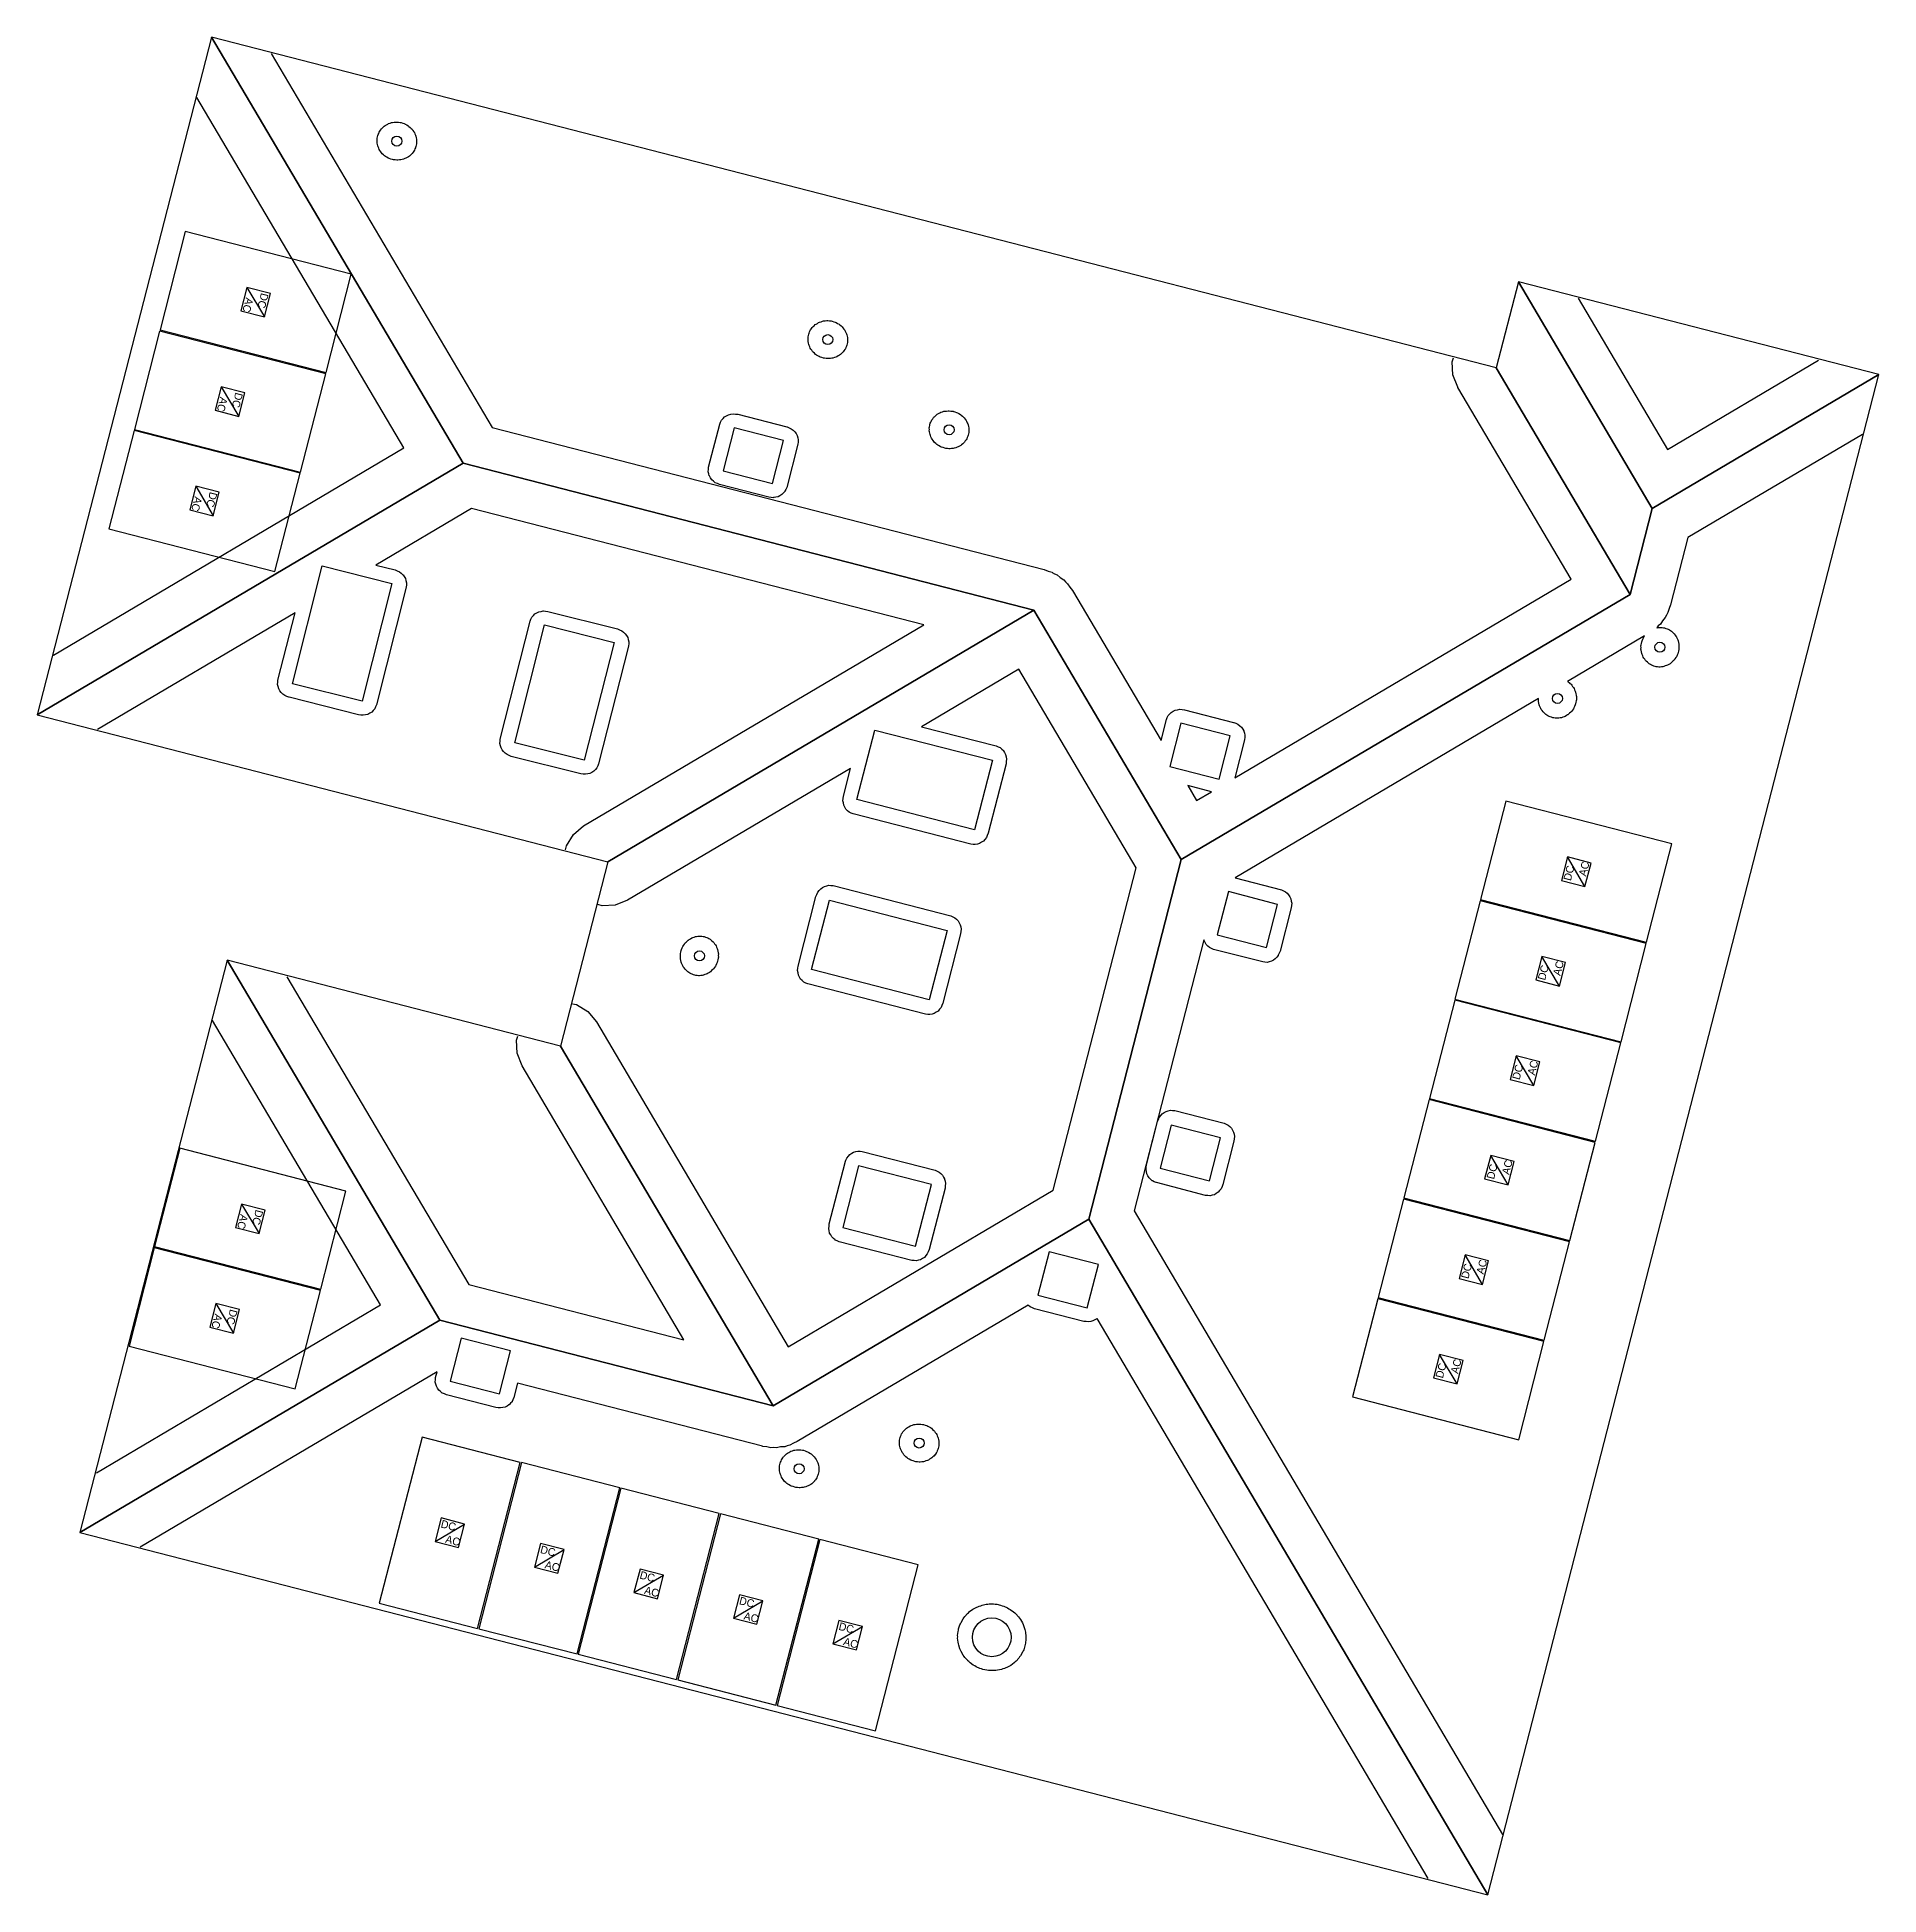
# Model space of a CAD drawing. Header units: feet. Extents: x -34.7 to 27.5, y -30.8 to 31.9.
import ezdxf

# ---------------------------------------------------------------- set-up
doc = ezdxf.new("R2010")
doc.units = ezdxf.units.FT
for name, color, linetype in [('Buildings', 7, 'CONTINUOUS'), ('Modules', 7, 'CONTINUOUS'), ('Obstructions', 7, 'CONTINUOUS'), ('Setbacks', 7, 'CONTINUOUS')]:
    doc.layers.add(name, color=color, linetype=linetype)

msp = doc.modelspace()

# ---------------------------------------------------------------- texts
at = {"layer": 'Modules'}
for s, rotation, p in [('DC', -104.42413, (-27.126, 23.301)), ('AC', -104.42413, (-27.64, 23.145)), ('AC', -104.42413, (-28.507, 19.785)), ('DC', -104.42413, (-27.992, 19.941)), ('AC', -104.42413, (-29.37, 16.425)), ('DC', -104.42413, (-28.856, 16.581)), ('DC', 75.57587, (17.124, 3.408)), ('AC', 75.57587, (17.638, 3.563)), ('AC', 75.57587, (16.772, 0.203)), ('DC', 75.57587, (16.258, 0.048)), ('DC', 75.57587, (15.394, -3.313)), ('AC', 75.57587, (15.908, -3.157)), ('DC', 75.57587, (14.528, -6.673)), ('AC', 75.57587, (15.042, -6.517)), ('AC', -104.42413, (-27.821, -7.822)), ('DC', -104.42413, (-27.307, -7.666)), ('AC', 75.57587, (14.179, -9.881)), ('DC', 75.57587, (13.664, -10.036)), ('AC', -104.42413, (-28.688, -11.185)), ('DC', -104.42413, (-28.173, -11.03)), ('DC', 75.57587, (12.801, -13.396)), ('AC', 75.57587, (13.315, -13.241)), ('DC', -14.42413, (-21.076, -18.412)), ('AC', -14.42413, (-20.92, -18.926)), ('DC', -14.42413, (-17.716, -19.274)), ('AC', -14.42413, (-17.56, -19.788)), ('DC', -14.42413, (-14.355, -20.139)), ('AC', -14.42413, (-14.2, -20.654)), ('DC', -14.42413, (-10.995, -21.005)), ('AC', -14.42413, (-10.839, -21.519)), ('DC', -14.42413, (-7.632, -21.871)), ('AC', -14.42413, (-7.476, -22.385))]:
    msp.add_text(s, height=0.2625, rotation=rotation, dxfattribs=at).set_placement(p)

# ---------------------------------------------------------------- linework, layer by layer
at = {"layer": 'Buildings', "color": 252}
for p, q in [((-28.806, 31.926), (-34.695, 9.03)), ((14.607, 20.76), (-28.806, 31.926)), ((-28.806, 31.926), (-20.302, 17.534)), ((-20.302, 17.534), (-28.806, 31.926)), ((15.353, 23.659), (14.607, 20.76)), ((27.533, 20.526), (15.353, 23.659)), ((15.353, 23.659), (19.877, 16.002)), ((19.877, 16.002), (15.353, 23.659)), ((14.607, 20.76), (19.131, 13.104)), ((19.131, 13.104), (14.607, 20.76)), ((14.325, -30.828), (27.533, 20.526)), ((27.533, 20.526), (19.877, 16.002)), ((19.877, 16.002), (27.533, 20.526)), ((-34.695, 9.03), (-20.302, 17.534)), ((-20.302, 17.534), (-34.695, 9.03)), ((-20.302, 17.534), (-1.016, 12.573)), ((-1.016, 12.573), (-20.302, 17.534)), ((19.877, 16.002), (19.131, 13.104)), ((19.131, 13.104), (19.877, 16.002)), ((-15.409, 4.07), (-1.016, 12.573)), ((-1.016, 12.573), (-15.409, 4.07)), ((-1.016, 12.573), (3.965, 4.143)), ((3.965, 4.143), (-1.016, 12.573)), ((19.131, 13.104), (3.965, 4.143)), ((3.965, 4.143), (19.131, 13.104)), ((-34.695, 9.03), (-15.409, 4.07)), ((-15.409, 4.07), (-17.01, -2.156)), ((3.965, 4.143), (0.84, -8.005)), ((0.84, -8.005), (3.965, 4.143)), ((-28.274, 0.741), (-33.247, -18.593)), ((-17.01, -2.156), (-28.274, 0.741)), ((-28.274, 0.741), (-21.094, -11.412)), ((-21.094, -11.412), (-28.274, 0.741)), ((-17.01, -2.156), (-9.83, -14.309)), ((-9.83, -14.309), (-17.01, -2.156)), ((0.84, -8.005), (-9.83, -14.309)), ((-9.83, -14.309), (0.84, -8.005)), ((14.325, -30.828), (0.84, -8.005)), ((0.84, -8.005), (14.325, -30.828)), ((-21.094, -11.412), (-33.247, -18.593)), ((-33.247, -18.593), (-21.094, -11.412)), ((-9.83, -14.309), (-21.094, -11.412)), ((-21.094, -11.412), (-9.83, -14.309)), ((-33.247, -18.593), (14.325, -30.828))]:
    msp.add_line(p, q, dxfattribs=at)
at = {"layer": 'Modules', "color": 254}
for p, q in [((-29.689, 25.358), (-30.543, 22.037)), ((-24.079, 23.915), (-29.689, 25.358)), ((-24.933, 20.594), (-24.079, 23.915)), ((-27.606, 23.475), (-27.811, 22.681)), ((-26.812, 23.271), (-27.606, 23.475)), ((-27.606, 23.475), (-27.016, 22.477)), ((-27.016, 22.477), (-26.812, 23.271)), ((-27.811, 22.681), (-27.016, 22.477)), ((-30.556, 21.998), (-31.41, 18.677)), ((-24.945, 20.555), (-30.556, 21.998)), ((-30.543, 22.037), (-24.933, 20.594)), ((-28.473, 20.115), (-28.677, 19.321)), ((-27.678, 19.911), (-28.473, 20.115)), ((-28.473, 20.115), (-27.883, 19.117)), ((-25.799, 17.234), (-24.945, 20.555)), ((-27.883, 19.117), (-27.678, 19.911)), ((-28.677, 19.321), (-27.883, 19.117)), ((-31.419, 18.638), (-32.273, 15.317)), ((-25.809, 17.195), (-31.419, 18.638)), ((-31.41, 18.677), (-25.799, 17.234)), ((-26.663, 13.874), (-25.809, 17.195)), ((-29.336, 16.755), (-29.54, 15.961)), ((-28.542, 16.551), (-29.336, 16.755)), ((-29.336, 16.755), (-28.746, 15.757)), ((-28.746, 15.757), (-28.542, 16.551)), ((-29.54, 15.961), (-28.746, 15.757)), ((-32.273, 15.317), (-26.663, 13.874)), ((14.931, 6.114), (14.077, 2.794)), ((20.541, 4.671), (14.931, 6.114)), ((19.687, 1.351), (20.541, 4.671)), ((17.014, 4.232), (16.81, 3.438)), ((17.808, 4.028), (17.014, 4.232)), ((17.604, 3.233), (17.014, 4.232)), ((17.604, 3.233), (17.808, 4.028)), ((16.81, 3.438), (17.604, 3.233)), ((14.065, 2.754), (13.211, -0.566)), ((19.675, 1.311), (14.065, 2.754)), ((14.077, 2.794), (19.687, 1.351)), ((18.821, -2.009), (19.675, 1.311)), ((16.148, 0.872), (15.943, 0.078)), ((16.942, 0.668), (16.148, 0.872)), ((16.738, -0.127), (16.148, 0.872)), ((16.738, -0.127), (16.942, 0.668)), ((15.943, 0.078), (16.738, -0.127)), ((13.201, -0.606), (12.347, -3.926)), ((18.812, -2.049), (13.201, -0.606)), ((13.211, -0.566), (18.821, -2.009)), ((15.284, -2.488), (15.08, -3.283)), ((16.079, -2.692), (15.284, -2.488)), ((15.874, -3.487), (15.284, -2.488)), ((17.957, -5.369), (18.812, -2.049)), ((15.874, -3.487), (16.079, -2.692)), ((15.08, -3.283), (15.874, -3.487)), ((12.335, -3.966), (11.481, -7.286)), ((17.945, -5.409), (12.335, -3.966)), ((12.347, -3.926), (17.957, -5.369)), ((-29.87, -5.609), (-30.724, -8.93)), ((-24.26, -7.052), (-29.87, -5.609)), ((17.091, -8.729), (17.945, -5.409)), ((14.418, -5.848), (14.214, -6.643)), ((15.212, -6.053), (14.418, -5.848)), ((15.008, -6.847), (14.418, -5.848)), ((15.008, -6.847), (15.212, -6.053)), ((14.214, -6.643), (15.008, -6.847)), ((-27.787, -7.492), (-27.991, -8.286)), ((-26.993, -7.696), (-27.787, -7.492)), ((-27.787, -7.492), (-27.197, -8.49)), ((-25.114, -10.373), (-24.26, -7.052)), ((11.471, -7.33), (10.617, -10.65)), ((17.082, -8.773), (11.471, -7.33)), ((11.481, -7.286), (17.091, -8.729)), ((-27.197, -8.49), (-26.993, -7.696)), ((-27.991, -8.286), (-27.197, -8.49)), ((16.228, -12.093), (17.082, -8.773)), ((-30.737, -8.973), (-31.591, -12.293)), ((-25.126, -10.416), (-30.737, -8.973)), ((-30.724, -8.93), (-25.114, -10.373)), ((13.555, -9.212), (13.35, -10.006)), ((14.349, -9.416), (13.555, -9.212)), ((14.145, -10.211), (13.555, -9.212)), ((13.35, -10.006), (14.145, -10.211)), ((14.145, -10.211), (14.349, -9.416)), ((-25.98, -13.736), (-25.126, -10.416)), ((10.617, -10.65), (16.228, -12.093)), ((-28.653, -10.855), (-28.858, -11.65)), ((-27.859, -11.06), (-28.653, -10.855)), ((-28.653, -10.855), (-28.063, -11.854)), ((-28.063, -11.854), (-27.859, -11.06)), ((10.608, -10.69), (9.754, -14.01)), ((16.218, -12.133), (10.608, -10.69)), ((-28.858, -11.65), (-28.063, -11.854)), ((-31.591, -12.293), (-25.98, -13.736)), ((15.364, -15.453), (16.218, -12.133)), ((12.691, -12.572), (12.487, -13.366)), ((13.486, -12.776), (12.691, -12.572)), ((13.281, -13.571), (12.691, -12.572)), ((13.281, -13.571), (13.486, -12.776)), ((12.487, -13.366), (13.281, -13.571)), ((9.754, -14.01), (15.364, -15.453)), ((-21.69, -15.365), (-23.133, -20.975)), ((-18.369, -16.219), (-21.69, -15.365)), ((-19.812, -21.829), (-18.369, -16.219)), ((-18.329, -16.227), (-19.772, -21.837)), ((-15.009, -17.081), (-18.329, -16.227)), ((-16.452, -22.691), (-15.009, -17.081)), ((-14.969, -17.092), (-16.412, -22.703)), ((-11.649, -17.946), (-14.969, -17.092)), ((-21.046, -18.098), (-21.25, -18.892)), ((-20.252, -18.302), (-21.046, -18.098)), ((-13.092, -23.557), (-11.649, -17.946)), ((-11.609, -17.958), (-13.052, -23.568)), ((-8.288, -18.812), (-11.609, -17.958)), ((-21.25, -18.892), (-20.252, -18.302)), ((-20.456, -19.096), (-20.252, -18.302)), ((-9.731, -24.422), (-8.288, -18.812)), ((-8.246, -18.824), (-9.689, -24.434)), ((-4.925, -19.678), (-8.246, -18.824)), ((-21.25, -18.892), (-20.456, -19.096)), ((-17.686, -18.96), (-17.89, -19.754)), ((-17.89, -19.754), (-16.891, -19.164)), ((-16.891, -19.164), (-17.686, -18.96)), ((-17.096, -19.958), (-16.891, -19.164)), ((-17.89, -19.754), (-17.096, -19.958)), ((-14.325, -19.825), (-14.53, -20.62)), ((-14.53, -20.62), (-13.531, -20.03)), ((-13.531, -20.03), (-14.325, -19.825)), ((-13.735, -20.824), (-13.531, -20.03)), ((-6.368, -25.288), (-4.925, -19.678)), ((-14.53, -20.62), (-13.735, -20.824)), ((-10.965, -20.691), (-11.169, -21.485)), ((-10.171, -20.895), (-10.965, -20.691)), ((-23.133, -20.975), (-19.812, -21.829)), ((-11.169, -21.485), (-10.171, -20.895)), ((-10.375, -21.689), (-10.171, -20.895)), ((-19.772, -21.837), (-16.452, -22.691)), ((-11.169, -21.485), (-10.375, -21.689)), ((-7.602, -21.556), (-7.806, -22.351)), ((-7.806, -22.351), (-6.808, -21.761)), ((-6.808, -21.761), (-7.602, -21.556)), ((-7.012, -22.555), (-6.808, -21.761)), ((-7.806, -22.351), (-7.012, -22.555)), ((-16.412, -22.703), (-13.092, -23.557)), ((-13.052, -23.568), (-9.731, -24.422)), ((-9.689, -24.434), (-6.368, -25.288))]:
    msp.add_line(p, q, dxfattribs=at)
at = {"layer": 'Obstructions', "color": 252}
for p, q in [((-11.143, 18.729), (-11.519, 17.271)), ((-9.477, 18.301), (-11.143, 18.729)), ((-9.853, 16.844), (-9.477, 18.301)), ((-11.519, 17.271), (-9.853, 16.844)), ((-26.069, 10.084), (-25.062, 14.065)), ((-25.062, 14.065), (-22.714, 13.469)), ((-22.714, 13.469), (-23.718, 9.492)), ((-18.558, 8.09), (-17.551, 12.071)), ((-17.551, 12.071), (-15.203, 11.475)), ((-15.203, 11.475), (-16.209, 7.498)), ((-23.718, 9.492), (-26.069, 10.084)), ((-6.995, 6.172), (-6.391, 8.517)), ((-6.391, 8.517), (-2.415, 7.498)), ((3.95, 8.747), (3.573, 7.286)), ((5.615, 8.32), (3.95, 8.747)), ((5.239, 6.859), (5.615, 8.32)), ((-16.209, 7.498), (-18.558, 8.09)), ((-2.415, 7.498), (-3.019, 5.15)), ((3.573, 7.286), (5.239, 6.859)), ((-3.019, 5.15), (-6.995, 6.172)), ((-8.526, 0.431), (-7.922, 2.776)), ((-7.922, 2.776), (-3.95, 1.753)), ((5.554, 3.061), (5.178, 1.6)), ((7.219, 2.63), (5.554, 3.061)), ((6.843, 1.172), (7.219, 2.63)), ((-3.95, 1.753), (-4.55, -0.592)), ((5.178, 1.6), (6.843, 1.172)), ((-4.55, -0.592), (-8.526, 0.431)), ((3.62, -4.825), (3.247, -6.282)), ((5.285, -5.252), (3.62, -4.825)), ((4.912, -6.713), (5.285, -5.252)), ((-6.939, -6.201), (-7.473, -8.28)), ((-4.477, -6.837), (-6.939, -6.201)), ((-5.014, -8.911), (-4.477, -6.837)), ((3.247, -6.282), (4.912, -6.713)), ((-7.473, -8.28), (-5.014, -8.911)), ((-0.505, -9.109), (-0.878, -10.57)), ((1.161, -9.54), (-0.505, -9.109)), ((0.788, -10.997), (1.161, -9.54)), ((-0.878, -10.57), (0.788, -10.997)), ((-20.369, -12.023), (-20.742, -13.48)), ((-18.703, -12.45), (-20.369, -12.023)), ((-19.077, -13.908), (-18.703, -12.45)), ((-20.742, -13.48), (-19.077, -13.908))]:
    msp.add_line(p, q, dxfattribs=at)
for centre, radius in [((-22.542, 28.414), 0.169), ((-7.981, 21.709), 0.169), ((-3.882, 18.663), 0.169), ((20.136, 11.318), 0.169), ((16.673, 9.587), 0.169), ((-12.318, 0.891), 0.169), ((-4.892, -15.566), 0.169), ((-8.949, -16.435), 0.169), ((-2.439, -22.129), 0.655)]:
    msp.add_circle(centre, radius, dxfattribs=at)
at = {"layer": 'Setbacks', "color": 2}
for p, q in [((-26.784, 31.372), (-19.32, 18.74)), ((-22.3, 18.048), (-29.296, 29.888)), ((-23.04, 28.854), (-23.002, 28.885)), ((-23.002, 28.885), (-22.968, 28.919)), ((-22.968, 28.919), (-22.967, 28.92)), ((-22.967, 28.92), (-22.939, 28.94)), ((-22.939, 28.941), (-22.893, 28.964)), ((-22.939, 28.94), (-22.939, 28.941)), ((-22.893, 28.964), (-22.851, 28.991)), ((-22.851, 28.991), (-22.818, 29.006)), ((-22.851, 28.991), (-22.851, 28.991)), ((-22.818, 29.006), (-22.767, 29.02)), ((-22.818, 29.006), (-22.818, 29.006)), ((-22.767, 29.02), (-22.718, 29.038)), ((-22.718, 29.038), (-22.683, 29.046)), ((-22.718, 29.038), (-22.718, 29.038)), ((-22.683, 29.046), (-22.629, 29.049)), ((-22.683, 29.046), (-22.683, 29.046)), ((-22.629, 29.049), (-22.575, 29.057)), ((-22.575, 29.057), (-22.575, 29.057)), ((-22.575, 29.057), (-22.539, 29.057)), ((-22.539, 29.057), (-22.539, 29.057)), ((-22.539, 29.057), (-22.484, 29.049)), ((-22.484, 29.049), (-22.429, 29.045)), ((-22.429, 29.045), (-22.429, 29.045)), ((-22.429, 29.045), (-22.394, 29.038)), ((-22.394, 29.038), (-22.394, 29.038)), ((-22.394, 29.038), (-22.342, 29.018)), ((-22.342, 29.018), (-22.288, 29.004)), ((-22.288, 29.004), (-22.288, 29.003)), ((-22.288, 29.003), (-22.256, 28.989)), ((-22.256, 28.989), (-22.255, 28.989)), ((-22.255, 28.989), (-22.209, 28.96)), ((-22.209, 28.96), (-22.161, 28.934)), ((-22.161, 28.934), (-22.16, 28.934)), ((-22.16, 28.934), (-22.132, 28.913)), ((-22.132, 28.913), (-22.131, 28.913)), ((-22.131, 28.913), (-22.093, 28.876)), ((-22.093, 28.876), (-22.052, 28.842)), ((-23.21, 28.475), (-23.206, 28.51)), ((-23.207, 28.428), (-23.21, 28.475)), ((-23.21, 28.475), (-23.21, 28.475)), ((-23.21, 28.382), (-23.207, 28.428)), ((-23.21, 28.381), (-23.21, 28.382)), ((-23.206, 28.346), (-23.21, 28.381)), ((-23.206, 28.511), (-23.194, 28.555)), ((-23.206, 28.51), (-23.206, 28.511)), ((-23.193, 28.299), (-23.206, 28.346)), ((-23.206, 28.346), (-23.206, 28.346)), ((-23.194, 28.555), (-23.187, 28.601)), ((-23.186, 28.252), (-23.193, 28.299)), ((-23.187, 28.601), (-23.176, 28.635)), ((-23.187, 28.601), (-23.187, 28.601)), ((-23.175, 28.218), (-23.186, 28.252)), ((-23.186, 28.252), (-23.186, 28.252)), ((-23.176, 28.635), (-23.154, 28.676)), ((-23.176, 28.635), (-23.176, 28.635)), ((-23.154, 28.676), (-23.138, 28.72)), ((-23.138, 28.72), (-23.12, 28.751)), ((-23.138, 28.72), (-23.138, 28.72)), ((-23.12, 28.751), (-23.09, 28.788)), ((-23.12, 28.751), (-23.12, 28.751)), ((-23.09, 28.788), (-23.064, 28.827)), ((-23.064, 28.828), (-23.041, 28.854)), ((-23.064, 28.827), (-23.064, 28.828)), ((-23.041, 28.854), (-23.04, 28.854)), ((-22.052, 28.842), (-22.052, 28.842)), ((-22.052, 28.842), (-22.028, 28.815)), ((-22.028, 28.815), (-22.028, 28.815)), ((-22.028, 28.815), (-22, 28.772)), ((-22, 28.772), (-21.968, 28.732)), ((-21.968, 28.732), (-21.967, 28.732)), ((-21.967, 28.732), (-21.95, 28.701)), ((-21.95, 28.701), (-21.949, 28.701)), ((-21.949, 28.701), (-21.932, 28.655)), ((-21.932, 28.655), (-21.909, 28.611)), ((-21.909, 28.611), (-21.909, 28.61)), ((-21.909, 28.61), (-21.898, 28.577)), ((-21.898, 28.577), (-21.898, 28.576)), ((-21.898, 28.576), (-21.891, 28.529)), ((-21.891, 28.273), (-21.897, 28.228)), ((-21.891, 28.529), (-21.878, 28.483)), ((-21.878, 28.318), (-21.891, 28.273)), ((-21.878, 28.483), (-21.878, 28.482)), ((-21.878, 28.482), (-21.874, 28.447)), ((-21.874, 28.353), (-21.878, 28.318)), ((-21.878, 28.318), (-21.878, 28.318)), ((-21.874, 28.447), (-21.877, 28.4)), ((-21.877, 28.4), (-21.874, 28.354)), ((-21.874, 28.447), (-21.874, 28.447)), ((-21.874, 28.354), (-21.874, 28.353)), ((-23.152, 28.174), (-23.175, 28.218)), ((-23.175, 28.218), (-23.175, 28.218)), ((-23.135, 28.128), (-23.152, 28.174)), ((-23.134, 28.127), (-23.135, 28.128)), ((-23.117, 28.097), (-23.134, 28.127)), ((-23.117, 28.096), (-23.117, 28.097)), ((-23.084, 28.056), (-23.117, 28.096)), ((-23.056, 28.014), (-23.084, 28.056)), ((-23.056, 28.013), (-23.056, 28.014)), ((-23.032, 27.987), (-23.056, 28.013)), ((-22.991, 27.953), (-23.032, 27.987)), ((-23.032, 27.987), (-23.032, 27.987)), ((-22.953, 27.915), (-22.991, 27.953)), ((-22.924, 27.894), (-22.953, 27.915)), ((-22.953, 27.915), (-22.953, 27.915)), ((-22.875, 27.869), (-22.924, 27.894)), ((-22.924, 27.894), (-22.924, 27.894)), ((-22.829, 27.84), (-22.875, 27.869)), ((-22.828, 27.839), (-22.829, 27.84)), ((-22.796, 27.825), (-22.828, 27.839)), ((-22.742, 27.81), (-22.796, 27.825)), ((-22.796, 27.825), (-22.796, 27.825)), ((-22.69, 27.791), (-22.742, 27.81)), ((-22.69, 27.79), (-22.69, 27.791)), ((-22.656, 27.783), (-22.69, 27.79)), ((-22.655, 27.783), (-22.656, 27.783)), ((-22.6, 27.78), (-22.655, 27.783)), ((-22.545, 27.771), (-22.6, 27.78)), ((-22.509, 27.771), (-22.545, 27.771)), ((-22.545, 27.771), (-22.545, 27.771)), ((-22.456, 27.78), (-22.509, 27.771)), ((-22.509, 27.771), (-22.509, 27.771)), ((-22.401, 27.783), (-22.456, 27.78)), ((-22.366, 27.79), (-22.401, 27.783)), ((-22.401, 27.783), (-22.401, 27.783)), ((-22.317, 27.809), (-22.366, 27.79)), ((-22.366, 27.79), (-22.366, 27.79)), ((-22.266, 27.823), (-22.317, 27.809)), ((-22.233, 27.837), (-22.266, 27.823)), ((-22.266, 27.823), (-22.266, 27.823)), ((-22.191, 27.865), (-22.233, 27.837)), ((-22.233, 27.837), (-22.233, 27.837)), ((-22.146, 27.888), (-22.191, 27.865)), ((-22.145, 27.888), (-22.146, 27.888)), ((-22.117, 27.909), (-22.145, 27.888)), ((-22.116, 27.909), (-22.117, 27.909)), ((-22.082, 27.944), (-22.116, 27.909)), ((-22.044, 27.974), (-22.082, 27.944)), ((-22.02, 28.001), (-22.044, 27.974)), ((-22.044, 27.974), (-22.044, 27.974)), ((-21.994, 28.041), (-22.02, 28.001)), ((-22.02, 28.001), (-22.02, 28.001)), ((-21.964, 28.077), (-21.994, 28.041)), ((-21.946, 28.108), (-21.964, 28.078)), ((-21.964, 28.078), (-21.964, 28.077)), ((-21.93, 28.152), (-21.946, 28.109)), ((-21.946, 28.109), (-21.946, 28.108)), ((-21.909, 28.193), (-21.93, 28.152)), ((-21.908, 28.194), (-21.909, 28.193)), ((-21.897, 28.227), (-21.908, 28.194)), ((-21.897, 28.228), (-21.897, 28.227)), ((17.375, 23.105), (20.391, 18)), ((-8.614, 21.93), (-8.593, 21.971)), ((-8.593, 21.971), (-8.577, 22.014)), ((-8.577, 22.014), (-8.576, 22.015)), ((-8.576, 22.015), (-8.559, 22.045)), ((-8.559, 22.045), (-8.558, 22.046)), ((-8.558, 22.046), (-8.528, 22.082)), ((-8.528, 22.082), (-8.503, 22.122)), ((-8.503, 22.122), (-8.479, 22.149)), ((-8.503, 22.122), (-8.503, 22.122)), ((-8.479, 22.149), (-8.441, 22.179)), ((-8.479, 22.149), (-8.479, 22.149)), ((-8.441, 22.179), (-8.407, 22.214)), ((-8.407, 22.214), (-8.406, 22.214)), ((-8.406, 22.214), (-8.378, 22.235)), ((-8.378, 22.235), (-8.377, 22.235)), ((-8.377, 22.235), (-8.332, 22.258)), ((-8.332, 22.258), (-8.29, 22.286)), ((-8.29, 22.286), (-8.289, 22.286)), ((-8.289, 22.286), (-8.257, 22.3)), ((-8.257, 22.3), (-8.206, 22.314)), ((-8.257, 22.3), (-8.257, 22.3)), ((-8.206, 22.314), (-8.157, 22.333)), ((-8.157, 22.333), (-8.156, 22.333)), ((-8.156, 22.333), (-8.122, 22.34)), ((-8.122, 22.34), (-8.121, 22.34)), ((-8.121, 22.34), (-8.067, 22.343)), ((-8.067, 22.343), (-8.014, 22.351)), ((-8.014, 22.351), (-8.013, 22.352)), ((-8.013, 22.352), (-7.978, 22.352)), ((-7.978, 22.352), (-7.978, 22.351)), ((-7.978, 22.351), (-7.923, 22.343)), ((-7.923, 22.343), (-7.868, 22.34)), ((-7.868, 22.34), (-7.867, 22.34)), ((-7.867, 22.34), (-7.833, 22.333)), ((-7.833, 22.333), (-7.832, 22.332)), ((-7.832, 22.332), (-7.78, 22.313)), ((-7.78, 22.313), (-7.727, 22.298)), ((-7.727, 22.298), (-7.727, 22.298)), ((-7.727, 22.298), (-7.694, 22.284)), ((-7.694, 22.284), (-7.694, 22.283)), ((-7.694, 22.283), (-7.648, 22.254)), ((-7.648, 22.254), (-7.599, 22.229)), ((-7.599, 22.229), (-7.599, 22.229)), ((-7.599, 22.229), (-7.57, 22.208)), ((-7.57, 22.208), (-7.57, 22.208)), ((-7.57, 22.208), (-7.532, 22.17)), ((-7.532, 22.17), (-7.491, 22.136)), ((-7.491, 22.136), (-7.49, 22.136)), ((-7.49, 22.136), (-7.467, 22.11)), ((-7.467, 22.11), (-7.467, 22.109)), ((-7.467, 22.109), (-7.439, 22.067)), ((-7.439, 22.067), (-7.406, 22.027)), ((-7.406, 22.027), (-7.406, 22.026)), ((-7.406, 22.026), (-7.388, 21.996)), ((-7.388, 21.996), (-7.388, 21.995)), ((-7.388, 21.995), (-7.371, 21.949)), ((-8.648, 21.77), (-8.645, 21.805)), ((-8.648, 21.769), (-8.648, 21.77)), ((-8.646, 21.723), (-8.648, 21.769)), ((-8.648, 21.676), (-8.646, 21.723)), ((-8.645, 21.641), (-8.648, 21.676)), ((-8.648, 21.676), (-8.648, 21.676)), ((-8.645, 21.805), (-8.632, 21.85)), ((-8.645, 21.805), (-8.645, 21.805)), ((-8.645, 21.64), (-8.645, 21.641)), ((-8.632, 21.594), (-8.645, 21.64)), ((-8.632, 21.85), (-8.625, 21.895)), ((-8.625, 21.547), (-8.632, 21.594)), ((-8.625, 21.896), (-8.614, 21.929)), ((-8.625, 21.895), (-8.625, 21.896)), ((-8.625, 21.546), (-8.625, 21.547)), ((-8.614, 21.513), (-8.625, 21.546)), ((-8.614, 21.929), (-8.614, 21.93)), ((-8.614, 21.512), (-8.614, 21.513)), ((-8.591, 21.468), (-8.614, 21.512)), ((-8.573, 21.422), (-8.591, 21.468)), ((-8.555, 21.391), (-8.573, 21.422)), ((-8.573, 21.422), (-8.573, 21.422)), ((-8.523, 21.351), (-8.555, 21.391)), ((-8.555, 21.391), (-8.555, 21.391)), ((-8.495, 21.308), (-8.523, 21.351)), ((-7.403, 21.372), (-7.433, 21.335)), ((-7.385, 21.403), (-7.403, 21.372)), ((-7.403, 21.372), (-7.403, 21.372)), ((-7.369, 21.447), (-7.385, 21.403)), ((-7.385, 21.403), (-7.385, 21.403)), ((-7.371, 21.949), (-7.348, 21.905)), ((-7.347, 21.488), (-7.369, 21.447)), ((-7.348, 21.905), (-7.348, 21.905)), ((-7.348, 21.905), (-7.337, 21.871)), ((-7.336, 21.522), (-7.347, 21.488)), ((-7.347, 21.488), (-7.347, 21.488)), ((-7.337, 21.871), (-7.337, 21.871)), ((-7.337, 21.871), (-7.33, 21.824)), ((-7.329, 21.568), (-7.336, 21.522)), ((-7.336, 21.522), (-7.336, 21.522)), ((-7.33, 21.824), (-7.317, 21.777)), ((-7.317, 21.612), (-7.329, 21.568)), ((-7.317, 21.777), (-7.317, 21.777)), ((-7.317, 21.777), (-7.313, 21.742)), ((-7.313, 21.648), (-7.317, 21.613)), ((-7.317, 21.613), (-7.317, 21.612)), ((-7.313, 21.741), (-7.316, 21.695)), ((-7.316, 21.695), (-7.313, 21.648)), ((-7.313, 21.742), (-7.313, 21.741)), ((-7.313, 21.648), (-7.313, 21.648)), ((-8.471, 21.281), (-8.495, 21.308)), ((-8.495, 21.308), (-8.495, 21.308)), ((-8.429, 21.247), (-8.471, 21.281)), ((-8.471, 21.281), (-8.471, 21.281)), ((-8.392, 21.21), (-8.429, 21.247)), ((-8.391, 21.21), (-8.392, 21.21)), ((-8.363, 21.189), (-8.391, 21.21)), ((-8.362, 21.189), (-8.363, 21.189)), ((-8.314, 21.163), (-8.362, 21.189)), ((-8.268, 21.134), (-8.314, 21.163)), ((-8.267, 21.134), (-8.268, 21.134)), ((-8.235, 21.12), (-8.267, 21.134)), ((-8.234, 21.119), (-8.235, 21.12)), ((-8.181, 21.104), (-8.234, 21.119)), ((-8.129, 21.085), (-8.181, 21.104)), ((-8.094, 21.078), (-8.129, 21.085)), ((-8.129, 21.085), (-8.129, 21.085)), ((-8.039, 21.074), (-8.094, 21.078)), ((-8.094, 21.078), (-8.094, 21.078)), ((-7.984, 21.066), (-8.039, 21.074)), ((-7.983, 21.066), (-7.984, 21.066)), ((-7.948, 21.066), (-7.983, 21.066)), ((-7.894, 21.074), (-7.948, 21.066)), ((-7.948, 21.066), (-7.948, 21.066)), ((-7.84, 21.077), (-7.894, 21.074)), ((-7.805, 21.085), (-7.84, 21.077)), ((-7.84, 21.077), (-7.84, 21.077)), ((-7.756, 21.103), (-7.805, 21.085)), ((-7.805, 21.085), (-7.805, 21.085)), ((-7.705, 21.117), (-7.756, 21.103)), ((-7.704, 21.117), (-7.705, 21.117)), ((-7.672, 21.132), (-7.704, 21.117)), ((-7.629, 21.159), (-7.672, 21.132)), ((-7.672, 21.132), (-7.672, 21.132)), ((-7.584, 21.182), (-7.629, 21.159)), ((-7.555, 21.203), (-7.584, 21.183)), ((-7.584, 21.183), (-7.584, 21.182)), ((-7.521, 21.238), (-7.555, 21.204)), ((-7.555, 21.204), (-7.555, 21.203)), ((-7.483, 21.269), (-7.521, 21.238)), ((-7.482, 21.269), (-7.483, 21.269)), ((-7.459, 21.295), (-7.482, 21.269)), ((-7.458, 21.296), (-7.459, 21.295)), ((-7.433, 21.335), (-7.458, 21.296)), ((13.119, 20.96), (13.159, 21.099)), ((13.119, 20.959), (13.119, 20.96)), ((13.119, 20.96), (13.119, 20.96)), ((13.14, 20.516), (13.119, 20.959)), ((20.391, 18), (25.496, 21.017)), ((13.14, 20.515), (13.14, 20.516)), ((13.14, 20.516), (13.14, 20.516)), ((13.305, 20.097), (13.14, 20.515)), ((13.305, 20.096), (13.305, 20.097)), ((17.133, 13.618), (13.305, 20.096)), ((-12.006, 17.397), (-11.63, 18.854)), ((-11.63, 18.855), (-11.6, 18.922)), ((-11.63, 18.854), (-11.63, 18.855)), ((-11.6, 18.922), (-11.57, 18.989)), ((-11.57, 18.989), (-11.57, 18.99)), ((-11.57, 18.99), (-11.569, 18.99)), ((-11.57, 18.989), (-11.57, 18.989)), ((-11.57, 18.989), (-11.57, 18.989)), ((-11.569, 18.99), (-11.519, 19.045)), ((-11.519, 19.045), (-11.468, 19.099)), ((-11.468, 19.099), (-11.467, 19.1)), ((-11.468, 19.099), (-11.468, 19.099)), ((-11.468, 19.099), (-11.468, 19.099)), ((-11.467, 19.1), (-11.401, 19.136)), ((-11.467, 19.1), (-11.467, 19.1)), ((-11.401, 19.136), (-11.335, 19.173)), ((-11.335, 19.173), (-11.334, 19.173)), ((-11.334, 19.173), (-11.334, 19.173)), ((-11.334, 19.173), (-11.333, 19.173)), ((-11.333, 19.173), (-11.257, 19.188)), ((-11.333, 19.173), (-11.333, 19.173)), ((-11.257, 19.188), (-11.182, 19.203)), ((-11.182, 19.203), (-11.181, 19.203)), ((-11.181, 19.203), (-11.181, 19.203)), ((-11.181, 19.203), (-11.181, 19.203)), ((-11.181, 19.203), (-11.18, 19.203)), ((-11.18, 19.203), (-11.103, 19.195)), ((-11.103, 19.195), (-11.026, 19.187)), ((-11.026, 19.187), (-11.025, 19.187)), ((-11.025, 19.187), (-9.36, 18.76)), ((-4.534, 18.804), (-4.527, 18.849)), ((-4.527, 18.85), (-4.516, 18.883)), ((-4.527, 18.849), (-4.527, 18.85)), ((-4.516, 18.884), (-4.495, 18.925)), ((-4.516, 18.883), (-4.516, 18.884)), ((-4.495, 18.925), (-4.478, 18.968)), ((-4.478, 18.969), (-4.46, 18.999)), ((-4.478, 18.968), (-4.478, 18.969)), ((-4.46, 19), (-4.43, 19.036)), ((-4.46, 18.999), (-4.46, 19)), ((-4.43, 19.036), (-4.405, 19.076)), ((-4.405, 19.076), (-4.404, 19.076)), ((-4.404, 19.076), (-4.381, 19.103)), ((-4.381, 19.103), (-4.38, 19.103)), ((-4.38, 19.103), (-4.342, 19.134)), ((-4.342, 19.134), (-4.308, 19.168)), ((-4.308, 19.168), (-4.279, 19.189)), ((-4.308, 19.168), (-4.308, 19.168)), ((-4.279, 19.189), (-4.234, 19.212)), ((-4.279, 19.189), (-4.279, 19.189)), ((-4.234, 19.212), (-4.191, 19.24)), ((-4.191, 19.24), (-4.159, 19.254)), ((-4.191, 19.24), (-4.191, 19.24)), ((-4.159, 19.254), (-4.158, 19.254)), ((-4.158, 19.254), (-4.108, 19.268)), ((-4.108, 19.268), (-4.059, 19.287)), ((-4.059, 19.287), (-4.058, 19.287)), ((-4.058, 19.287), (-4.024, 19.294)), ((-4.024, 19.294), (-4.023, 19.294)), ((-4.023, 19.294), (-3.969, 19.297)), ((-3.969, 19.297), (-3.916, 19.306)), ((-3.916, 19.306), (-3.915, 19.306)), ((-3.915, 19.306), (-3.88, 19.306)), ((-3.88, 19.306), (-3.879, 19.306)), ((-3.879, 19.306), (-3.825, 19.297)), ((-3.825, 19.297), (-3.769, 19.294)), ((-3.769, 19.294), (-3.769, 19.294)), ((-3.769, 19.294), (-3.735, 19.287)), ((-3.735, 19.287), (-3.734, 19.286)), ((-3.734, 19.286), (-3.682, 19.267)), ((-3.682, 19.267), (-3.629, 19.252)), ((-3.629, 19.252), (-3.628, 19.252)), ((-3.628, 19.252), (-3.596, 19.238)), ((-3.596, 19.238), (-3.596, 19.237)), ((-3.596, 19.237), (-3.55, 19.208)), ((-3.55, 19.208), (-3.501, 19.183)), ((-3.501, 19.183), (-3.5, 19.183)), ((-3.5, 19.183), (-3.472, 19.162)), ((-3.472, 19.162), (-3.472, 19.162)), ((-3.472, 19.162), (-3.434, 19.124)), ((-3.434, 19.124), (-3.393, 19.09)), ((-3.393, 19.09), (-3.392, 19.09)), ((-3.392, 19.09), (-3.369, 19.064)), ((-3.369, 19.064), (-3.368, 19.064)), ((-3.368, 19.064), (-3.34, 19.021)), ((-3.34, 19.021), (-3.308, 18.981)), ((-3.308, 18.981), (-3.308, 18.98)), ((-3.308, 18.98), (-3.29, 18.95)), ((-3.29, 18.95), (-3.29, 18.949)), ((-3.29, 18.949), (-3.272, 18.903)), ((-3.272, 18.903), (-3.25, 18.859)), ((-3.25, 18.859), (-3.249, 18.859)), ((-3.249, 18.859), (-3.239, 18.825)), ((-19.32, 18.74), (-0.664, 13.942)), ((-9.36, 18.76), (-9.359, 18.759)), ((-9.359, 18.759), (-9.359, 18.759)), ((-9.359, 18.759), (-9.358, 18.759)), ((-9.358, 18.759), (-9.287, 18.729)), ((-9.287, 18.729), (-9.215, 18.699)), ((-9.215, 18.699), (-9.215, 18.698)), ((-9.215, 18.698), (-9.214, 18.698)), ((-9.214, 18.698), (-9.214, 18.698)), ((-9.214, 18.698), (-9.214, 18.698)), ((-9.214, 18.698), (-9.155, 18.648)), ((-9.155, 18.648), (-9.096, 18.599)), ((-9.096, 18.599), (-9.096, 18.599)), ((-9.096, 18.599), (-9.095, 18.598)), ((-9.095, 18.598), (-9.095, 18.598)), ((-9.095, 18.598), (-9.095, 18.598)), ((-9.095, 18.598), (-9.054, 18.534)), ((-9.054, 18.534), (-9.014, 18.47)), ((-9.014, 18.47), (-9.014, 18.47)), ((-9.014, 18.47), (-9.014, 18.469)), ((-9.014, 18.469), (-9.013, 18.469)), ((-9.013, 18.469), (-9.013, 18.468)), ((-9.013, 18.468), (-8.995, 18.396)), ((-8.995, 18.396), (-8.977, 18.325)), ((-8.983, 18.25), (-8.99, 18.177)), ((-8.977, 18.323), (-8.983, 18.25)), ((-8.977, 18.325), (-8.977, 18.324)), ((-8.977, 18.324), (-8.977, 18.324)), ((-8.977, 18.324), (-8.977, 18.323)), ((-8.977, 18.323), (-8.977, 18.323)), ((-4.55, 18.724), (-4.546, 18.759)), ((-4.55, 18.723), (-4.55, 18.724)), ((-4.547, 18.677), (-4.55, 18.723)), ((-4.55, 18.63), (-4.547, 18.677)), ((-4.546, 18.595), (-4.55, 18.63)), ((-4.55, 18.63), (-4.55, 18.63)), ((-4.546, 18.759), (-4.534, 18.804)), ((-4.546, 18.759), (-4.546, 18.759)), ((-4.546, 18.594), (-4.546, 18.595)), ((-4.534, 18.548), (-4.546, 18.594)), ((-4.526, 18.501), (-4.534, 18.548)), ((-4.526, 18.5), (-4.526, 18.501)), ((-4.515, 18.467), (-4.526, 18.5)), ((-4.515, 18.466), (-4.515, 18.467)), ((-4.493, 18.422), (-4.515, 18.466)), ((-4.475, 18.376), (-4.493, 18.422)), ((-4.457, 18.345), (-4.475, 18.376)), ((-4.475, 18.376), (-4.475, 18.376)), ((-4.425, 18.305), (-4.457, 18.345)), ((-4.457, 18.345), (-4.457, 18.345)), ((-4.397, 18.262), (-4.425, 18.305)), ((-4.396, 18.262), (-4.397, 18.262)), ((-4.373, 18.235), (-4.396, 18.262)), ((-4.372, 18.235), (-4.373, 18.235)), ((-4.331, 18.201), (-4.372, 18.235)), ((-4.293, 18.164), (-4.331, 18.201)), ((-3.384, 18.223), (-3.422, 18.192)), ((-3.36, 18.249), (-3.384, 18.223)), ((-3.384, 18.223), (-3.384, 18.223)), ((-3.335, 18.289), (-3.36, 18.25)), ((-3.36, 18.25), (-3.36, 18.249)), ((-3.305, 18.326), (-3.335, 18.289)), ((-3.304, 18.326), (-3.305, 18.326)), ((-3.287, 18.357), (-3.304, 18.326)), ((-3.27, 18.401), (-3.287, 18.357)), ((-3.287, 18.357), (-3.287, 18.357)), ((-3.249, 18.442), (-3.27, 18.401)), ((-3.238, 18.476), (-3.249, 18.442)), ((-3.249, 18.442), (-3.249, 18.442)), ((-3.239, 18.825), (-3.238, 18.825)), ((-3.238, 18.825), (-3.231, 18.778)), ((-3.231, 18.522), (-3.238, 18.476)), ((-3.238, 18.476), (-3.238, 18.476)), ((-3.231, 18.778), (-3.219, 18.731)), ((-3.219, 18.566), (-3.231, 18.522)), ((-3.219, 18.731), (-3.219, 18.731)), ((-3.219, 18.731), (-3.215, 18.696)), ((-3.218, 18.567), (-3.219, 18.566)), ((-3.215, 18.695), (-3.218, 18.649)), ((-3.218, 18.649), (-3.215, 18.602)), ((-3.215, 18.602), (-3.218, 18.567)), ((-3.215, 18.696), (-3.215, 18.695)), ((-3.215, 18.602), (-3.215, 18.602)), ((26.98, 18.505), (21.083, 15.021)), ((-34.141, 11.052), (-22.3, 18.048)), ((-8.99, 18.175), (-9.366, 16.718)), ((-8.99, 18.177), (-8.99, 18.176)), ((-8.99, 18.176), (-8.99, 18.176)), ((-8.99, 18.176), (-8.99, 18.175)), ((-4.264, 18.143), (-4.293, 18.164)), ((-4.293, 18.164), (-4.293, 18.164)), ((-4.215, 18.118), (-4.264, 18.143)), ((-4.264, 18.143), (-4.264, 18.143)), ((-4.169, 18.088), (-4.215, 18.118)), ((-4.137, 18.074), (-4.169, 18.088)), ((-4.169, 18.088), (-4.169, 18.088)), ((-4.136, 18.073), (-4.137, 18.074)), ((-4.083, 18.059), (-4.136, 18.073)), ((-4.031, 18.039), (-4.083, 18.059)), ((-4.03, 18.039), (-4.031, 18.039)), ((-3.996, 18.032), (-4.03, 18.039)), ((-3.995, 18.032), (-3.996, 18.032)), ((-3.94, 18.028), (-3.995, 18.032)), ((-3.886, 18.02), (-3.94, 18.028)), ((-3.885, 18.02), (-3.886, 18.02)), ((-3.85, 18.02), (-3.885, 18.02)), ((-3.849, 18.02), (-3.85, 18.02)), ((-3.796, 18.028), (-3.849, 18.02)), ((-3.742, 18.031), (-3.796, 18.028)), ((-3.741, 18.031), (-3.742, 18.031)), ((-3.707, 18.039), (-3.741, 18.031)), ((-3.706, 18.039), (-3.707, 18.039)), ((-3.657, 18.057), (-3.706, 18.039)), ((-3.607, 18.071), (-3.657, 18.057)), ((-3.606, 18.071), (-3.607, 18.071)), ((-3.574, 18.086), (-3.606, 18.071)), ((-3.573, 18.086), (-3.574, 18.086)), ((-3.531, 18.113), (-3.573, 18.086)), ((-3.486, 18.136), (-3.531, 18.113)), ((-3.457, 18.157), (-3.486, 18.137)), ((-3.486, 18.137), (-3.486, 18.136)), ((-3.422, 18.192), (-3.457, 18.158)), ((-3.457, 18.158), (-3.457, 18.157)), ((-12.019, 17.25), (-12.013, 17.323)), ((-12.019, 17.249), (-12.019, 17.25)), ((-12.019, 17.249), (-12.019, 17.249)), ((-12.019, 17.248), (-12.019, 17.249)), ((-12.019, 17.249), (-12.019, 17.249)), ((-12.001, 17.176), (-12.019, 17.248)), ((-12.013, 17.323), (-12.007, 17.396)), ((-12.007, 17.396), (-12.006, 17.396)), ((-12.006, 17.396), (-12.006, 17.397)), ((-12.006, 17.397), (-12.006, 17.397)), ((-11.983, 17.104), (-12.001, 17.176)), ((-11.983, 17.103), (-11.983, 17.104)), ((-11.983, 17.104), (-11.983, 17.104)), ((-11.982, 17.103), (-11.983, 17.103)), ((-11.942, 17.039), (-11.982, 17.103)), ((-11.982, 17.103), (-11.982, 17.103)), ((-11.901, 16.975), (-11.942, 17.039)), ((-11.901, 16.974), (-11.901, 16.975)), ((-11.901, 16.975), (-11.901, 16.975)), ((-11.9, 16.974), (-11.901, 16.974)), ((-11.901, 16.974), (-11.901, 16.974)), ((-11.841, 16.924), (-11.9, 16.974)), ((-11.782, 16.875), (-11.841, 16.924)), ((-11.782, 16.874), (-11.782, 16.875)), ((-11.781, 16.874), (-11.782, 16.874)), ((-11.782, 16.874), (-11.782, 16.874)), ((-11.709, 16.844), (-11.781, 16.874)), ((-11.781, 16.874), (-11.781, 16.874)), ((-11.638, 16.813), (-11.709, 16.844)), ((-11.637, 16.813), (-11.638, 16.813)), ((-9.971, 16.386), (-11.637, 16.813)), ((-11.637, 16.813), (-11.637, 16.813)), ((-11.637, 16.813), (-11.637, 16.813)), ((-9.97, 16.386), (-9.971, 16.386)), ((-9.893, 16.378), (-9.97, 16.386)), ((-9.816, 16.369), (-9.893, 16.378)), ((-9.815, 16.369), (-9.816, 16.369)), ((-9.814, 16.37), (-9.815, 16.369)), ((-9.815, 16.369), (-9.815, 16.37)), ((-9.815, 16.37), (-9.815, 16.369)), ((-9.739, 16.384), (-9.814, 16.37)), ((-9.663, 16.399), (-9.739, 16.384)), ((-9.662, 16.4), (-9.663, 16.399)), ((-9.663, 16.399), (-9.663, 16.399)), ((-9.595, 16.436), (-9.662, 16.4)), ((-9.662, 16.4), (-9.662, 16.4)), ((-9.662, 16.4), (-9.662, 16.4)), ((-9.529, 16.473), (-9.595, 16.436)), ((-9.528, 16.473), (-9.529, 16.473)), ((-9.529, 16.473), (-9.529, 16.473)), ((-9.477, 16.528), (-9.528, 16.474)), ((-9.528, 16.474), (-9.528, 16.473)), ((-9.528, 16.473), (-9.528, 16.473)), ((-9.427, 16.582), (-9.477, 16.528)), ((-9.426, 16.583), (-9.427, 16.583)), ((-9.427, 16.583), (-9.427, 16.582)), ((-9.396, 16.651), (-9.426, 16.584)), ((-9.426, 16.584), (-9.426, 16.583)), ((-9.426, 16.583), (-9.426, 16.583)), ((-9.366, 16.718), (-9.396, 16.651)), ((-9.366, 16.718), (-9.366, 16.718)), ((-20.024, 16.003), (-23.255, 14.095)), ((-4.734, 12.071), (-20.024, 16.003)), ((21.083, 15.021), (20.499, 12.752)), ((-23.255, 14.095), (-22.598, 13.928)), ((-22.598, 13.928), (-22.598, 13.928)), ((-22.598, 13.928), (-22.526, 13.898)), ((-22.526, 13.898), (-22.454, 13.868)), ((-22.454, 13.868), (-22.453, 13.868)), ((-22.453, 13.868), (-22.453, 13.867)), ((-22.453, 13.867), (-22.453, 13.867)), ((-22.453, 13.867), (-22.453, 13.867)), ((-22.453, 13.867), (-22.393, 13.818)), ((-22.393, 13.818), (-22.334, 13.768)), ((-0.664, 13.942), (-0.664, 13.941)), ((-0.664, 13.941), (-0.534, 13.887)), ((-0.534, 13.887), (-0.399, 13.848)), ((-0.399, 13.848), (-0.398, 13.847)), ((-0.398, 13.847), (-0.398, 13.847)), ((-0.398, 13.847), (-0.319, 13.796)), ((-22.226, 13.346), (-23.23, 9.369)), ((-22.334, 13.768), (-22.334, 13.768)), ((-22.334, 13.768), (-22.334, 13.768)), ((-22.334, 13.768), (-22.334, 13.768)), ((-22.334, 13.768), (-22.333, 13.767)), ((-22.333, 13.767), (-22.293, 13.704)), ((-22.293, 13.704), (-22.252, 13.64)), ((-22.252, 13.64), (-22.251, 13.639)), ((-22.251, 13.639), (-22.251, 13.639)), ((-22.251, 13.639), (-22.251, 13.639)), ((-22.251, 13.639), (-22.251, 13.638)), ((-22.251, 13.638), (-22.233, 13.566)), ((-22.233, 13.566), (-22.214, 13.494)), ((-22.22, 13.42), (-22.226, 13.347)), ((-22.226, 13.347), (-22.226, 13.346)), ((-22.226, 13.346), (-22.226, 13.346)), ((-22.226, 13.346), (-22.226, 13.346)), ((-22.214, 13.493), (-22.22, 13.42)), ((-22.214, 13.494), (-22.214, 13.494)), ((-22.214, 13.494), (-22.214, 13.494)), ((-22.214, 13.494), (-22.214, 13.494)), ((-22.214, 13.494), (-22.214, 13.493)), ((-0.319, 13.796), (-0.232, 13.759)), ((-0.232, 13.759), (-0.232, 13.759)), ((-0.232, 13.759), (-0.231, 13.759)), ((-0.231, 13.759), (-0.125, 13.669)), ((-0.125, 13.669), (-0.007, 13.593)), ((-0.007, 13.593), (-0.007, 13.592)), ((-0.007, 13.592), (-0.007, 13.592)), ((-0.007, 13.592), (0.052, 13.521)), ((0.052, 13.521), (0.124, 13.461)), ((0.124, 13.461), (0.124, 13.46)), ((0.124, 13.46), (0.124, 13.46)), ((0.124, 13.46), (0.198, 13.344)), ((0.198, 13.344), (0.285, 13.238)), ((0.285, 13.238), (0.286, 13.237)), ((0.286, 13.237), (3.281, 8.168)), ((5.77, 6.904), (17.133, 13.618)), ((20.445, 12.622), (20.405, 12.486)), ((20.499, 12.751), (20.445, 12.622)), ((20.499, 12.752), (20.499, 12.751)), ((-25.981, 12.484), (-32.657, 8.54)), ((-26.557, 10.207), (-25.981, 12.484)), ((-19.045, 8.213), (-18.039, 12.194)), ((-18.039, 12.195), (-18.009, 12.262)), ((-18.039, 12.194), (-18.039, 12.195)), ((-18.039, 12.194), (-18.039, 12.194)), ((-18.039, 12.194), (-18.039, 12.194)), ((-18.009, 12.262), (-17.98, 12.329)), ((-17.98, 12.329), (-17.979, 12.33)), ((-17.979, 12.33), (-17.928, 12.386)), ((-17.979, 12.33), (-17.979, 12.33)), ((-17.979, 12.33), (-17.979, 12.33)), ((-17.979, 12.33), (-17.979, 12.33)), ((-17.928, 12.386), (-17.878, 12.44)), ((-17.878, 12.44), (-17.877, 12.441)), ((-17.878, 12.44), (-17.878, 12.44)), ((-17.878, 12.44), (-17.878, 12.44)), ((-17.878, 12.44), (-17.878, 12.44)), ((-17.877, 12.441), (-17.811, 12.477)), ((-17.811, 12.477), (-17.745, 12.514)), ((-17.745, 12.514), (-17.744, 12.514)), ((-17.744, 12.514), (-17.743, 12.515)), ((-17.744, 12.514), (-17.744, 12.514)), ((-17.744, 12.514), (-17.744, 12.514)), ((-17.743, 12.515), (-17.668, 12.53)), ((-17.668, 12.53), (-17.592, 12.545)), ((-17.592, 12.545), (-17.592, 12.545)), ((-17.592, 12.545), (-17.592, 12.545)), ((-17.592, 12.545), (-17.592, 12.545)), ((-17.592, 12.545), (-17.591, 12.545)), ((-17.591, 12.545), (-17.513, 12.537)), ((-17.513, 12.537), (-17.436, 12.529)), ((-17.436, 12.529), (-17.435, 12.529)), ((-17.435, 12.529), (-17.435, 12.529)), ((-17.435, 12.529), (-17.435, 12.529)), ((-17.435, 12.529), (-15.087, 11.934)), ((-16.229, 5.28), (-4.734, 12.071)), ((-15.087, 11.934), (-15.087, 11.934)), ((-15.087, 11.934), (-15.087, 11.934)), ((-15.087, 11.934), (-15.087, 11.934)), ((-15.087, 11.934), (-15.087, 11.934)), ((-15.087, 11.934), (-15.019, 11.905)), ((20.078, 12.035), (20.028, 11.975)), ((20.028, 11.975), (20.038, 11.977)), ((20.038, 11.977), (20.085, 11.98)), ((20.038, 11.977), (20.038, 11.977)), ((20.15, 12.094), (20.078, 12.035)), ((20.085, 11.98), (20.132, 11.987)), ((20.132, 11.987), (20.132, 11.987)), ((20.132, 11.987), (20.167, 11.987)), ((20.227, 12.212), (20.15, 12.095)), ((20.15, 12.095), (20.15, 12.094)), ((20.15, 12.094), (20.15, 12.094)), ((20.167, 11.987), (20.168, 11.987)), ((20.168, 11.987), (20.213, 11.98)), ((20.213, 11.98), (20.26, 11.978)), ((20.317, 12.319), (20.227, 12.212)), ((20.26, 11.978), (20.26, 11.978)), ((20.26, 11.978), (20.295, 11.97)), ((20.295, 11.97), (20.295, 11.97)), ((20.295, 11.97), (20.338, 11.953)), ((20.354, 12.406), (20.317, 12.32)), ((20.317, 12.32), (20.317, 12.319)), ((20.317, 12.319), (20.317, 12.319)), ((20.338, 11.953), (20.383, 11.942)), ((20.405, 12.485), (20.354, 12.406)), ((20.383, 11.942), (20.383, 11.942)), ((20.383, 11.942), (20.416, 11.927)), ((20.405, 12.486), (20.405, 12.486)), ((20.405, 12.486), (20.405, 12.485)), ((20.416, 11.927), (20.416, 11.927)), ((20.416, 11.927), (20.455, 11.901)), ((-14.715, 11.352), (-15.722, 7.374)), ((-15.019, 11.905), (-14.942, 11.874)), ((-14.942, 11.874), (-14.942, 11.873)), ((-14.942, 11.873), (-14.942, 11.873)), ((-14.942, 11.873), (-14.942, 11.873)), ((-14.942, 11.873), (-14.888, 11.828)), ((-14.888, 11.828), (-14.823, 11.774)), ((-14.823, 11.774), (-14.822, 11.774)), ((-14.822, 11.774), (-14.822, 11.774)), ((-14.822, 11.774), (-14.822, 11.773)), ((-14.822, 11.773), (-14.786, 11.717)), ((-14.786, 11.717), (-14.74, 11.645)), ((-14.74, 11.645), (-14.74, 11.645)), ((-14.74, 11.645), (-14.74, 11.645)), ((-14.74, 11.645), (-14.74, 11.644)), ((-14.74, 11.644), (-14.724, 11.583)), ((-14.724, 11.583), (-14.703, 11.5)), ((-14.708, 11.44), (-14.715, 11.352)), ((-14.715, 11.352), (-14.715, 11.352)), ((-14.703, 11.499), (-14.708, 11.44)), ((-14.703, 11.5), (-14.703, 11.499)), ((-14.703, 11.499), (-14.703, 11.499)), ((-14.703, 11.499), (-14.703, 11.499)), ((19.618, 11.697), (17.015, 10.159)), ((19.495, 11.359), (19.499, 11.394)), ((19.495, 11.358), (19.495, 11.359)), ((19.497, 11.304), (19.495, 11.358)), ((19.495, 11.249), (19.497, 11.304)), ((19.499, 11.394), (19.512, 11.448)), ((19.499, 11.394), (19.499, 11.394)), ((19.512, 11.448), (19.522, 11.503)), ((19.522, 11.503), (19.533, 11.537)), ((19.522, 11.503), (19.522, 11.503)), ((19.533, 11.537), (19.557, 11.587)), ((19.533, 11.537), (19.533, 11.537)), ((19.557, 11.587), (19.578, 11.638)), ((19.578, 11.638), (19.596, 11.669)), ((19.578, 11.638), (19.578, 11.638)), ((19.596, 11.669), (19.618, 11.697)), ((19.596, 11.669), (19.596, 11.669)), ((20.455, 11.901), (20.497, 11.88)), ((20.497, 11.88), (20.497, 11.88)), ((20.497, 11.88), (20.526, 11.859)), ((20.526, 11.859), (20.526, 11.859)), ((20.526, 11.859), (20.56, 11.825)), ((20.56, 11.825), (20.597, 11.795)), ((20.597, 11.795), (20.597, 11.795)), ((20.597, 11.795), (20.621, 11.768)), ((20.621, 11.768), (20.621, 11.768)), ((20.621, 11.768), (20.648, 11.726)), ((20.648, 11.726), (20.679, 11.688)), ((20.679, 11.688), (20.68, 11.688)), ((20.68, 11.688), (20.697, 11.657)), ((20.697, 11.657), (20.698, 11.657)), ((20.698, 11.657), (20.716, 11.608)), ((20.716, 11.608), (20.739, 11.563)), ((20.739, 11.563), (20.74, 11.562)), ((20.74, 11.562), (20.75, 11.529)), ((20.75, 11.529), (20.751, 11.528)), ((20.751, 11.528), (20.759, 11.475)), ((20.759, 11.475), (20.773, 11.424)), ((20.773, 11.424), (20.773, 11.423)), ((20.773, 11.423), (20.776, 11.388)), ((20.776, 11.388), (20.774, 11.333)), ((20.774, 11.333), (20.776, 11.278)), ((20.776, 11.388), (20.776, 11.388)), ((19.495, 11.248), (19.495, 11.249)), ((19.498, 11.213), (19.495, 11.248)), ((19.499, 11.213), (19.498, 11.213)), ((19.512, 11.161), (19.499, 11.213)), ((19.521, 11.108), (19.512, 11.161)), ((19.532, 11.074), (19.521, 11.108)), ((19.521, 11.108), (19.521, 11.108)), ((19.555, 11.028), (19.532, 11.074)), ((19.532, 11.074), (19.532, 11.074)), ((19.574, 10.98), (19.555, 11.028)), ((19.574, 10.979), (19.574, 10.98)), ((19.592, 10.949), (19.574, 10.979)), ((19.592, 10.948), (19.592, 10.949)), ((19.623, 10.91), (19.592, 10.948)), ((19.65, 10.868), (19.623, 10.91)), ((19.674, 10.842), (19.65, 10.868)), ((19.65, 10.868), (19.65, 10.868)), ((19.674, 10.841), (19.674, 10.842)), ((19.711, 10.812), (19.674, 10.841)), ((19.745, 10.777), (19.711, 10.812)), ((19.746, 10.777), (19.745, 10.777)), ((19.774, 10.756), (19.746, 10.777)), ((19.775, 10.756), (19.774, 10.756)), ((19.816, 10.735), (19.775, 10.756)), ((19.855, 10.709), (19.816, 10.735)), ((19.856, 10.709), (19.855, 10.709)), ((19.888, 10.695), (19.856, 10.709)), ((19.933, 10.683), (19.888, 10.695)), ((19.888, 10.695), (19.888, 10.695)), ((19.976, 10.666), (19.933, 10.683)), ((20.314, 10.684), (20.269, 10.666)), ((20.361, 10.696), (20.314, 10.684)), ((20.393, 10.711), (20.361, 10.697)), ((20.361, 10.697), (20.361, 10.696)), ((20.394, 10.711), (20.393, 10.711)), ((20.436, 10.739), (20.394, 10.711)), ((20.481, 10.762), (20.436, 10.739)), ((20.51, 10.783), (20.481, 10.762)), ((20.481, 10.762), (20.481, 10.762)), ((20.547, 10.82), (20.51, 10.783)), ((20.51, 10.783), (20.51, 10.783)), ((20.588, 10.853), (20.547, 10.82)), ((20.612, 10.879), (20.588, 10.853)), ((20.588, 10.853), (20.588, 10.853)), ((20.642, 10.925), (20.612, 10.88)), ((20.612, 10.88), (20.612, 10.879)), ((20.675, 10.967), (20.642, 10.925)), ((20.676, 10.968), (20.675, 10.967)), ((20.693, 10.998), (20.676, 10.968)), ((20.694, 10.998), (20.693, 10.998)), ((20.714, 11.05), (20.694, 10.998)), ((20.738, 11.099), (20.714, 11.05)), ((20.739, 11.1), (20.738, 11.099)), ((20.749, 11.133), (20.739, 11.1)), ((20.75, 11.134), (20.749, 11.133)), ((20.759, 11.188), (20.75, 11.134)), ((20.773, 11.242), (20.759, 11.188)), ((20.776, 11.278), (20.773, 11.243)), ((20.773, 11.243), (20.773, 11.242)), ((20.776, 11.278), (20.776, 11.278)), ((-26.568, 10.06), (-26.563, 10.133)), ((-26.568, 10.059), (-26.568, 10.06)), ((-26.568, 10.059), (-26.568, 10.059)), ((-26.568, 10.058), (-26.568, 10.059)), ((-26.568, 10.059), (-26.568, 10.059)), ((-26.55, 9.986), (-26.568, 10.058)), ((-26.563, 10.133), (-26.557, 10.206)), ((-26.557, 10.206), (-26.557, 10.207)), ((-26.557, 10.207), (-26.557, 10.207)), ((-26.557, 10.207), (-26.557, 10.207)), ((-1.53, 10.575), (-4.817, 8.633)), ((2.434, 3.865), (-1.53, 10.575)), ((17.015, 10.159), (17.034, 10.149)), ((17.034, 10.149), (17.035, 10.149)), ((17.035, 10.149), (17.063, 10.128)), ((17.063, 10.128), (17.064, 10.128)), ((17.064, 10.128), (17.097, 10.094)), ((17.097, 10.094), (17.135, 10.064)), ((17.135, 10.064), (17.135, 10.064)), ((17.135, 10.064), (17.159, 10.037)), ((20.011, 10.659), (19.976, 10.666)), ((19.976, 10.666), (19.976, 10.666)), ((20.058, 10.657), (20.011, 10.659)), ((20.011, 10.659), (20.011, 10.659)), ((20.103, 10.649), (20.058, 10.657)), ((20.104, 10.649), (20.103, 10.649)), ((20.139, 10.649), (20.104, 10.649)), ((20.14, 10.649), (20.139, 10.649)), ((20.186, 10.657), (20.14, 10.649)), ((20.233, 10.659), (20.186, 10.657)), ((20.234, 10.659), (20.233, 10.659)), ((20.268, 10.666), (20.234, 10.659)), ((20.269, 10.666), (20.268, 10.666)), ((-26.532, 9.915), (-26.55, 9.986)), ((-26.531, 9.914), (-26.532, 9.915)), ((-26.531, 9.913), (-26.531, 9.914)), ((-26.531, 9.914), (-26.531, 9.914)), ((-26.49, 9.849), (-26.531, 9.913)), ((-26.531, 9.913), (-26.531, 9.913)), ((-26.449, 9.786), (-26.49, 9.849)), ((-26.449, 9.785), (-26.449, 9.786)), ((-26.448, 9.784), (-26.449, 9.785)), ((-26.449, 9.785), (-26.449, 9.785)), ((-26.449, 9.785), (-26.449, 9.785)), ((-26.389, 9.735), (-26.448, 9.784)), ((-26.33, 9.686), (-26.389, 9.735)), ((-26.329, 9.685), (-26.33, 9.686)), ((-26.33, 9.686), (-26.33, 9.686)), ((-26.257, 9.655), (-26.329, 9.685)), ((-26.329, 9.685), (-26.329, 9.685)), ((-26.329, 9.685), (-26.329, 9.685)), ((-26.185, 9.625), (-26.257, 9.655)), ((-26.184, 9.625), (-26.185, 9.625)), ((-26.185, 9.625), (-26.185, 9.625)), ((-23.833, 9.033), (-26.184, 9.625)), ((-26.184, 9.625), (-26.184, 9.625)), ((16.034, 9.58), (5.781, 3.522)), ((16.032, 9.518), (16.035, 9.572)), ((16.032, 9.517), (16.032, 9.518)), ((16.036, 9.482), (16.032, 9.517)), ((16.035, 9.572), (16.034, 9.58)), ((16.05, 9.43), (16.036, 9.482)), ((16.036, 9.482), (16.036, 9.482)), ((16.058, 9.377), (16.05, 9.43)), ((17.159, 10.037), (17.159, 10.037)), ((17.159, 10.037), (17.186, 9.995)), ((17.186, 9.995), (17.217, 9.957)), ((17.217, 9.957), (17.217, 9.956)), ((17.217, 9.956), (17.235, 9.926)), ((17.235, 9.926), (17.235, 9.925)), ((17.235, 9.925), (17.254, 9.877)), ((17.254, 9.877), (17.277, 9.831)), ((17.277, 9.831), (17.277, 9.831)), ((17.277, 9.831), (17.288, 9.797)), ((17.296, 9.457), (17.287, 9.403)), ((17.288, 9.797), (17.288, 9.797)), ((17.288, 9.797), (17.297, 9.744)), ((17.31, 9.511), (17.296, 9.457)), ((17.297, 9.744), (17.31, 9.693)), ((17.31, 9.693), (17.31, 9.692)), ((17.31, 9.692), (17.314, 9.657)), ((17.314, 9.546), (17.31, 9.511)), ((17.31, 9.511), (17.31, 9.511)), ((17.314, 9.657), (17.312, 9.602)), ((17.312, 9.602), (17.314, 9.547)), ((17.314, 9.657), (17.314, 9.657)), ((17.314, 9.547), (17.314, 9.546)), ((-23.832, 9.033), (-23.833, 9.033)), ((-23.755, 9.025), (-23.832, 9.033)), ((-23.677, 9.018), (-23.755, 9.025)), ((-23.676, 9.018), (-23.677, 9.018)), ((-23.677, 9.018), (-23.677, 9.018)), ((-23.677, 9.018), (-23.677, 9.018)), ((-23.6, 9.033), (-23.676, 9.018)), ((-23.676, 9.018), (-23.676, 9.018)), ((-23.525, 9.048), (-23.6, 9.033)), ((-23.524, 9.049), (-23.525, 9.048)), ((-23.525, 9.048), (-23.525, 9.048)), ((-23.457, 9.086), (-23.524, 9.049)), ((-23.524, 9.049), (-23.524, 9.049)), ((-23.524, 9.049), (-23.524, 9.049)), ((-23.391, 9.122), (-23.457, 9.086)), ((-23.39, 9.123), (-23.391, 9.123)), ((-23.391, 9.123), (-23.391, 9.123)), ((-23.391, 9.123), (-23.391, 9.123)), ((-23.391, 9.123), (-23.391, 9.122)), ((-23.34, 9.178), (-23.39, 9.123)), ((-23.29, 9.233), (-23.34, 9.178)), ((-23.289, 9.233), (-23.29, 9.233)), ((-23.259, 9.301), (-23.289, 9.234)), ((-23.289, 9.234), (-23.289, 9.233)), ((-23.289, 9.233), (-23.289, 9.233)), ((-23.289, 9.233), (-23.289, 9.233)), ((-23.23, 9.368), (-23.259, 9.301)), ((-23.23, 9.369), (-23.23, 9.368)), ((3.281, 8.168), (3.462, 8.873)), ((3.462, 8.873), (3.492, 8.94)), ((3.462, 8.873), (3.462, 8.873)), ((3.492, 8.94), (3.522, 9.007)), ((3.522, 9.007), (3.522, 9.008)), ((3.522, 9.008), (3.522, 9.008)), ((3.522, 9.008), (3.523, 9.008)), ((3.523, 9.008), (3.573, 9.063)), ((3.523, 9.008), (3.523, 9.008)), ((3.573, 9.063), (3.624, 9.117)), ((3.624, 9.117), (3.624, 9.118)), ((3.624, 9.118), (3.625, 9.118)), ((3.625, 9.118), (3.691, 9.155)), ((3.625, 9.118), (3.625, 9.118)), ((3.625, 9.118), (3.625, 9.118)), ((3.691, 9.155), (3.758, 9.191)), ((3.758, 9.191), (3.759, 9.192)), ((3.758, 9.191), (3.758, 9.191)), ((3.758, 9.191), (3.758, 9.191)), ((3.759, 9.192), (3.835, 9.207)), ((3.759, 9.192), (3.759, 9.192)), ((3.835, 9.207), (3.91, 9.222)), ((3.91, 9.222), (3.911, 9.222)), ((3.911, 9.222), (3.911, 9.222)), ((3.911, 9.222), (3.911, 9.222)), ((3.911, 9.222), (3.912, 9.222)), ((3.912, 9.222), (3.989, 9.213)), ((3.989, 9.213), (4.067, 9.205)), ((4.067, 9.205), (4.067, 9.205)), ((4.067, 9.205), (5.733, 8.778)), ((16.069, 9.343), (16.058, 9.377)), ((16.058, 9.377), (16.058, 9.377)), ((16.093, 9.297), (16.069, 9.343)), ((16.069, 9.343), (16.069, 9.343)), ((16.111, 9.249), (16.093, 9.297)), ((16.111, 9.248), (16.111, 9.249)), ((16.129, 9.218), (16.111, 9.248)), ((16.129, 9.217), (16.129, 9.218)), ((16.161, 9.179), (16.129, 9.217)), ((16.188, 9.137), (16.161, 9.179)), ((16.211, 9.111), (16.188, 9.137)), ((16.188, 9.137), (16.188, 9.137)), ((16.212, 9.11), (16.211, 9.111)), ((16.249, 9.08), (16.212, 9.11)), ((16.283, 9.046), (16.249, 9.08)), ((16.312, 9.025), (16.283, 9.046)), ((16.283, 9.046), (16.283, 9.046)), ((16.354, 9.004), (16.312, 9.025)), ((16.312, 9.025), (16.312, 9.025)), ((16.393, 8.978), (16.354, 9.004)), ((16.425, 8.964), (16.393, 8.978)), ((16.393, 8.978), (16.393, 8.978)), ((16.426, 8.964), (16.425, 8.964)), ((16.471, 8.952), (16.426, 8.964)), ((16.514, 8.935), (16.471, 8.952)), ((16.549, 8.928), (16.514, 8.935)), ((16.514, 8.935), (16.514, 8.935)), ((16.595, 8.926), (16.549, 8.928)), ((16.549, 8.928), (16.549, 8.928)), ((16.641, 8.918), (16.595, 8.926)), ((16.677, 8.918), (16.641, 8.918)), ((16.641, 8.918), (16.641, 8.918)), ((16.724, 8.926), (16.677, 8.918)), ((16.677, 8.918), (16.677, 8.918)), ((16.771, 8.928), (16.724, 8.926)), ((16.806, 8.935), (16.771, 8.928)), ((16.771, 8.928), (16.771, 8.928)), ((16.852, 8.953), (16.806, 8.935)), ((16.806, 8.935), (16.806, 8.935)), ((16.898, 8.965), (16.852, 8.953)), ((16.899, 8.965), (16.898, 8.965)), ((16.931, 8.98), (16.899, 8.965)), ((16.974, 9.008), (16.931, 8.98)), ((16.931, 8.98), (16.931, 8.98)), ((17.018, 9.03), (16.974, 9.008)), ((17.019, 9.031), (17.018, 9.03)), ((17.047, 9.051), (17.019, 9.031)), ((17.048, 9.052), (17.047, 9.051)), ((17.085, 9.089), (17.048, 9.052)), ((17.125, 9.122), (17.085, 9.089)), ((17.126, 9.122), (17.125, 9.122)), ((17.149, 9.148), (17.126, 9.122)), ((17.15, 9.149), (17.149, 9.148)), ((17.179, 9.194), (17.15, 9.149)), ((17.213, 9.236), (17.179, 9.194)), ((17.231, 9.267), (17.213, 9.236)), ((17.213, 9.236), (17.213, 9.236)), ((17.251, 9.319), (17.231, 9.267)), ((17.231, 9.267), (17.231, 9.267)), ((17.276, 9.368), (17.251, 9.319)), ((17.287, 9.402), (17.276, 9.369)), ((17.276, 9.369), (17.276, 9.368)), ((17.287, 9.403), (17.287, 9.402)), ((-19.051, 8.139), (-19.046, 8.212)), ((-19.046, 8.212), (-19.046, 8.213)), ((-19.046, 8.213), (-19.045, 8.213)), ((-19.045, 8.213), (-19.045, 8.213)), ((-4.817, 8.633), (-2.29, 7.986)), ((5.733, 8.778), (5.733, 8.778)), ((5.733, 8.778), (5.733, 8.778)), ((5.733, 8.778), (5.734, 8.778)), ((5.734, 8.778), (5.805, 8.747)), ((6.102, 8.194), (5.77, 6.904)), ((5.805, 8.747), (5.877, 8.717)), ((5.877, 8.717), (5.877, 8.717)), ((5.877, 8.717), (5.878, 8.717)), ((5.878, 8.717), (5.878, 8.717)), ((5.878, 8.717), (5.878, 8.716)), ((5.878, 8.716), (5.937, 8.667)), ((5.937, 8.667), (5.996, 8.617)), ((5.996, 8.617), (5.997, 8.617)), ((5.997, 8.617), (5.997, 8.617)), ((5.997, 8.617), (5.997, 8.617)), ((5.997, 8.617), (5.997, 8.616)), ((5.997, 8.616), (6.038, 8.552)), ((6.038, 8.552), (6.078, 8.488)), ((6.078, 8.488), (6.079, 8.488)), ((6.079, 8.488), (6.079, 8.488)), ((6.079, 8.488), (6.079, 8.488)), ((6.079, 8.488), (6.079, 8.487)), ((6.079, 8.487), (6.097, 8.415)), ((6.097, 8.415), (6.115, 8.343)), ((6.103, 8.194), (6.102, 8.194)), ((6.109, 8.268), (6.103, 8.195)), ((6.103, 8.195), (6.103, 8.195)), ((6.103, 8.195), (6.103, 8.194)), ((6.115, 8.341), (6.109, 8.268)), ((6.115, 8.343), (6.115, 8.342)), ((6.115, 8.342), (6.115, 8.342)), ((6.115, 8.342), (6.115, 8.342)), ((6.115, 8.342), (6.115, 8.341)), ((-19.057, 8.066), (-19.051, 8.139)), ((-19.057, 8.065), (-19.057, 8.066)), ((-19.057, 8.065), (-19.057, 8.065)), ((-19.057, 8.064), (-19.057, 8.065)), ((-19.057, 8.065), (-19.057, 8.065)), ((-19.039, 7.992), (-19.057, 8.064)), ((-19.021, 7.92), (-19.039, 7.992)), ((-19.02, 7.92), (-19.021, 7.92)), ((-19.02, 7.919), (-19.02, 7.92)), ((-19.02, 7.92), (-19.02, 7.92)), ((-18.979, 7.855), (-19.02, 7.919)), ((-19.02, 7.919), (-19.02, 7.919)), ((-18.938, 7.792), (-18.979, 7.855)), ((-18.938, 7.791), (-18.938, 7.792)), ((-18.937, 7.79), (-18.938, 7.791)), ((-18.938, 7.791), (-18.938, 7.791)), ((-18.938, 7.791), (-18.938, 7.791)), ((-18.878, 7.741), (-18.937, 7.79)), ((-18.819, 7.692), (-18.878, 7.741)), ((-18.818, 7.691), (-18.819, 7.692)), ((-18.819, 7.692), (-18.819, 7.692)), ((-18.746, 7.661), (-18.818, 7.691)), ((-18.818, 7.691), (-18.818, 7.691)), ((-18.818, 7.691), (-18.818, 7.691)), ((-18.674, 7.631), (-18.746, 7.661)), ((-18.673, 7.631), (-18.674, 7.631)), ((-16.325, 7.039), (-18.673, 7.631)), ((-18.673, 7.631), (-18.673, 7.631)), ((-18.673, 7.631), (-18.673, 7.631)), ((-2.29, 7.986), (-2.29, 7.985)), ((-2.29, 7.985), (-2.29, 7.985)), ((-2.29, 7.985), (-2.289, 7.985)), ((-2.289, 7.985), (-2.222, 7.955)), ((-2.222, 7.955), (-2.155, 7.926)), ((-2.155, 7.926), (-2.155, 7.925)), ((-2.155, 7.925), (-2.155, 7.925)), ((-2.155, 7.925), (-2.154, 7.925)), ((-2.154, 7.925), (-2.154, 7.925)), ((-2.154, 7.925), (-2.1, 7.874)), ((-2.1, 7.874), (-2.045, 7.824)), ((-2.045, 7.824), (-2.045, 7.823)), ((-2.045, 7.823), (-2.045, 7.823)), ((-2.045, 7.823), (-2.044, 7.823)), ((-2.044, 7.823), (-2.044, 7.823)), ((-2.044, 7.823), (-2.008, 7.756)), ((-2.008, 7.756), (-1.971, 7.69)), ((-1.971, 7.69), (-1.971, 7.689)), ((-1.971, 7.689), (-1.971, 7.689)), ((-1.971, 7.689), (-1.971, 7.689)), ((-1.971, 7.689), (-1.971, 7.689)), ((-1.971, 7.689), (-1.956, 7.613)), ((-1.956, 7.613), (-1.941, 7.537)), ((-1.941, 7.536), (-1.949, 7.459)), ((-1.941, 7.537), (-1.941, 7.537)), ((-1.941, 7.537), (-1.941, 7.537)), ((-1.941, 7.537), (-1.941, 7.537)), ((-1.941, 7.537), (-1.941, 7.536)), ((-16.324, 7.039), (-16.325, 7.039)), ((-16.247, 7.031), (-16.324, 7.039)), ((-16.17, 7.024), (-16.247, 7.031)), ((-16.169, 7.024), (-16.17, 7.024)), ((-16.168, 7.024), (-16.169, 7.024)), ((-16.169, 7.024), (-16.169, 7.024)), ((-16.093, 7.039), (-16.168, 7.024)), ((-16.168, 7.024), (-16.168, 7.024)), ((-16.017, 7.054), (-16.093, 7.039)), ((-16.016, 7.054), (-16.017, 7.054)), ((-16.017, 7.054), (-16.017, 7.054)), ((-16.015, 7.055), (-16.016, 7.054)), ((-16.016, 7.054), (-16.016, 7.054)), ((-15.95, 7.091), (-16.015, 7.055)), ((-15.883, 7.128), (-15.95, 7.091)), ((-15.882, 7.129), (-15.883, 7.129)), ((-15.883, 7.129), (-15.883, 7.128)), ((-15.883, 7.128), (-15.883, 7.128)), ((-15.832, 7.184), (-15.882, 7.129)), ((-15.882, 7.129), (-15.882, 7.129)), ((-15.782, 7.238), (-15.832, 7.184)), ((-15.781, 7.239), (-15.782, 7.238)), ((-15.751, 7.307), (-15.781, 7.24)), ((-15.781, 7.24), (-15.781, 7.239)), ((-15.781, 7.239), (-15.781, 7.239)), ((-15.781, 7.239), (-15.781, 7.239)), ((-15.722, 7.374), (-15.751, 7.307)), ((-15.722, 7.374), (-15.722, 7.374)), ((-7.214, 7.217), (-14.745, 2.768)), ((-7.453, 6.29), (-7.214, 7.217)), ((-1.957, 7.38), (-2.561, 5.032)), ((-1.949, 7.459), (-1.957, 7.381)), ((-1.957, 7.381), (-1.957, 7.381)), ((-1.957, 7.381), (-1.957, 7.38)), ((-1.957, 7.38), (-1.957, 7.38)), ((-7.461, 6.212), (-7.453, 6.29)), ((-7.453, 6.29), (-7.453, 6.29)), ((-7.453, 6.29), (-7.453, 6.29)), ((-7.453, 6.29), (-7.453, 6.29)), ((4.98, 6.437), (4.183, 6.641)), ((4.183, 6.641), (4.479, 6.141)), ((4.479, 6.141), (4.98, 6.437)), ((-7.469, 6.134), (-7.461, 6.212)), ((-7.469, 6.133), (-7.469, 6.134)), ((-7.469, 6.134), (-7.469, 6.134)), ((-7.469, 6.134), (-7.469, 6.134)), ((-7.469, 6.134), (-7.469, 6.134)), ((-7.454, 6.058), (-7.469, 6.133)), ((-7.439, 5.982), (-7.454, 6.058)), ((-7.439, 5.981), (-7.439, 5.982)), ((-7.403, 5.914), (-7.439, 5.981)), ((-7.439, 5.981), (-7.439, 5.981)), ((-7.439, 5.981), (-7.439, 5.981)), ((-7.439, 5.981), (-7.439, 5.981)), ((-7.366, 5.848), (-7.403, 5.914)), ((-7.366, 5.847), (-7.366, 5.848)), ((-7.365, 5.847), (-7.366, 5.847)), ((-7.366, 5.847), (-7.366, 5.847)), ((-7.366, 5.847), (-7.366, 5.847)), ((-7.311, 5.796), (-7.365, 5.847)), ((-7.256, 5.746), (-7.311, 5.796)), ((-7.256, 5.745), (-7.256, 5.746)), ((-7.255, 5.745), (-7.256, 5.745)), ((-7.256, 5.745), (-7.256, 5.745)), ((-7.256, 5.745), (-7.256, 5.745)), ((-7.188, 5.715), (-7.255, 5.745)), ((-7.121, 5.685), (-7.188, 5.715)), ((-7.12, 5.685), (-7.121, 5.685)), ((-3.144, 4.662), (-7.12, 5.685)), ((-7.12, 5.685), (-7.12, 5.685)), ((-7.12, 5.685), (-7.12, 5.685)), ((-16.576, 4.992), (-16.229, 5.279)), ((-16.229, 5.279), (-16.229, 5.28)), ((-2.561, 5.031), (-2.591, 4.959)), ((-2.561, 5.032), (-2.561, 5.032)), ((-2.561, 5.032), (-2.561, 5.031)), ((-16.84, 4.472), (-16.809, 4.613)), ((-16.809, 4.614), (-16.576, 4.991)), ((-16.809, 4.613), (-16.809, 4.614)), ((-16.809, 4.613), (-16.809, 4.613)), ((-16.576, 4.991), (-16.576, 4.992)), ((-16.576, 4.992), (-16.576, 4.992)), ((-3.072, 4.656), (-3.144, 4.662)), ((-3.144, 4.662), (-3.144, 4.662)), ((-3.144, 4.662), (-3.144, 4.662)), ((-3.144, 4.662), (-3.144, 4.662)), ((-2.997, 4.65), (-3.072, 4.656)), ((-2.996, 4.65), (-2.997, 4.65)), ((-2.997, 4.65), (-2.997, 4.65)), ((-2.997, 4.65), (-2.997, 4.65)), ((-2.923, 4.668), (-2.996, 4.65)), ((-2.852, 4.686), (-2.923, 4.668)), ((-2.851, 4.686), (-2.852, 4.686)), ((-2.786, 4.727), (-2.851, 4.686)), ((-2.851, 4.686), (-2.851, 4.686)), ((-2.851, 4.686), (-2.851, 4.686)), ((-2.722, 4.768), (-2.786, 4.727)), ((-2.672, 4.827), (-2.722, 4.768)), ((-2.722, 4.768), (-2.722, 4.768)), ((-2.722, 4.768), (-2.722, 4.768)), ((-2.722, 4.768), (-2.722, 4.768)), ((-2.622, 4.887), (-2.672, 4.827)), ((-2.591, 4.959), (-2.622, 4.887)), ((-2.622, 4.887), (-2.622, 4.887)), ((-2.622, 4.887), (-2.622, 4.887)), ((-2.622, 4.887), (-2.622, 4.887)), ((-0.366, -7.024), (2.434, 3.865)), ((-8.27, 3.098), (-8.22, 3.157)), ((-8.22, 3.157), (-8.219, 3.158)), ((-8.219, 3.158), (-8.155, 3.198)), ((-8.219, 3.158), (-8.219, 3.158)), ((-8.219, 3.158), (-8.219, 3.158)), ((-8.219, 3.158), (-8.219, 3.158)), ((-8.155, 3.198), (-8.091, 3.239)), ((-8.091, 3.239), (-8.09, 3.239)), ((-8.09, 3.239), (-8.018, 3.257)), ((-8.09, 3.239), (-8.09, 3.239)), ((-8.09, 3.239), (-8.09, 3.239)), ((-8.09, 3.239), (-8.09, 3.239)), ((-8.018, 3.257), (-7.945, 3.276)), ((-7.945, 3.276), (-7.945, 3.276)), ((-7.945, 3.276), (-7.945, 3.276)), ((-7.945, 3.276), (-7.945, 3.276)), ((-7.945, 3.276), (-7.944, 3.276)), ((-7.944, 3.276), (-7.872, 3.269)), ((-7.872, 3.269), (-7.797, 3.263)), ((-7.797, 3.263), (-7.797, 3.263)), ((-7.797, 3.263), (-3.824, 2.24)), ((5.781, 3.522), (7.345, 3.117)), ((-15.609, 2.581), (-15.747, 2.622)), ((-15.608, 2.581), (-15.609, 2.581)), ((-15.165, 2.603), (-15.608, 2.581)), ((-15.608, 2.581), (-15.608, 2.581)), ((-15.164, 2.603), (-15.165, 2.603)), ((-15.165, 2.603), (-15.165, 2.603)), ((-14.745, 2.768), (-15.164, 2.603)), ((-14.745, 2.768), (-14.745, 2.768)), ((-8.984, 0.549), (-8.381, 2.894)), ((-8.381, 2.894), (-8.381, 2.894)), ((-8.381, 2.894), (-8.381, 2.894)), ((-8.381, 2.894), (-8.381, 2.894)), ((-8.381, 2.894), (-8.38, 2.894)), ((-8.38, 2.894), (-8.35, 2.966)), ((-8.35, 2.966), (-8.32, 3.038)), ((-8.32, 3.038), (-8.319, 3.038)), ((-8.319, 3.039), (-8.27, 3.098)), ((-8.319, 3.038), (-8.319, 3.039)), ((-8.319, 3.038), (-8.319, 3.038)), ((-8.319, 3.038), (-8.319, 3.038)), ((7.678, 2.511), (7.301, 1.054)), ((7.345, 3.117), (7.345, 3.117)), ((7.345, 3.117), (7.345, 3.117)), ((7.345, 3.117), (7.345, 3.117)), ((7.345, 3.117), (7.346, 3.117)), ((7.346, 3.117), (7.413, 3.087)), ((7.413, 3.087), (7.48, 3.057)), ((7.48, 3.057), (7.481, 3.056)), ((7.481, 3.056), (7.481, 3.056)), ((7.481, 3.056), (7.481, 3.056)), ((7.481, 3.056), (7.481, 3.056)), ((7.481, 3.056), (7.536, 3.005)), ((7.536, 3.005), (7.59, 2.955)), ((7.59, 2.955), (7.591, 2.954)), ((7.591, 2.954), (7.591, 2.954)), ((7.591, 2.954), (7.591, 2.954)), ((7.591, 2.954), (7.591, 2.954)), ((7.591, 2.954), (7.627, 2.887)), ((7.627, 2.887), (7.664, 2.821)), ((7.664, 2.821), (7.664, 2.82)), ((7.664, 2.82), (7.664, 2.82)), ((7.664, 2.82), (7.664, 2.82)), ((7.664, 2.82), (7.664, 2.82)), ((7.664, 2.82), (7.679, 2.744)), ((7.686, 2.59), (7.678, 2.512)), ((7.678, 2.512), (7.678, 2.511)), ((7.679, 2.744), (7.694, 2.668)), ((7.694, 2.667), (7.686, 2.59)), ((7.694, 2.668), (7.694, 2.668)), ((7.694, 2.668), (7.694, 2.667)), ((7.694, 2.667), (7.694, 2.667)), ((7.694, 2.667), (7.694, 2.667)), ((-3.824, 2.24), (-3.824, 2.24)), ((-3.824, 2.24), (-3.757, 2.21)), ((-3.757, 2.21), (-3.689, 2.181)), ((-3.689, 2.181), (-3.689, 2.18)), ((-3.689, 2.18), (-3.689, 2.18)), ((-3.689, 2.18), (-3.689, 2.18)), ((-3.689, 2.18), (-3.688, 2.18)), ((-3.688, 2.18), (-3.634, 2.129)), ((-3.634, 2.129), (-3.579, 2.079)), ((-3.579, 2.079), (-3.579, 2.078)), ((-3.579, 2.078), (-3.579, 2.078)), ((-3.579, 2.078), (-3.579, 2.078)), ((-3.579, 2.078), (-3.578, 2.078)), ((-3.578, 2.078), (-3.542, 2.011)), ((-3.542, 2.011), (-3.505, 1.945)), ((-3.505, 1.945), (-3.505, 1.945)), ((-3.505, 1.945), (-3.505, 1.944)), ((-3.505, 1.944), (-3.505, 1.944)), ((-3.505, 1.944), (-3.505, 1.944)), ((-3.505, 1.944), (-3.49, 1.868)), ((-12.858, 1.242), (-12.824, 1.284)), ((-12.824, 1.284), (-12.795, 1.33)), ((-12.795, 1.33), (-12.794, 1.33)), ((-12.794, 1.33), (-12.771, 1.356)), ((-12.771, 1.356), (-12.77, 1.357)), ((-12.77, 1.357), (-12.73, 1.39)), ((-12.73, 1.39), (-12.693, 1.426)), ((-12.693, 1.426), (-12.692, 1.427)), ((-12.692, 1.427), (-12.664, 1.448)), ((-12.664, 1.448), (-12.663, 1.448)), ((-12.663, 1.448), (-12.619, 1.471)), ((-12.619, 1.471), (-12.576, 1.498)), ((-12.576, 1.498), (-12.544, 1.513)), ((-12.576, 1.498), (-12.576, 1.498)), ((-12.544, 1.513), (-12.543, 1.513)), ((-12.543, 1.513), (-12.497, 1.525)), ((-12.497, 1.525), (-12.451, 1.543)), ((-12.451, 1.543), (-12.416, 1.55)), ((-12.451, 1.543), (-12.451, 1.543)), ((-12.416, 1.55), (-12.369, 1.553)), ((-12.416, 1.55), (-12.416, 1.55)), ((-12.369, 1.553), (-12.322, 1.56)), ((-12.322, 1.56), (-12.322, 1.56)), ((-12.322, 1.56), (-12.286, 1.56)), ((-12.286, 1.56), (-12.286, 1.56)), ((-12.286, 1.56), (-12.24, 1.553)), ((-12.24, 1.553), (-12.194, 1.551)), ((-12.194, 1.551), (-12.194, 1.551)), ((-12.194, 1.551), (-12.159, 1.543)), ((-12.159, 1.543), (-12.159, 1.543)), ((-12.159, 1.543), (-12.116, 1.526)), ((-12.116, 1.526), (-12.071, 1.515)), ((-12.071, 1.515), (-12.071, 1.514)), ((-12.071, 1.514), (-12.038, 1.5)), ((-12.038, 1.5), (-12.038, 1.5)), ((-12.038, 1.5), (-11.999, 1.474)), ((-11.999, 1.474), (-11.957, 1.453)), ((-11.957, 1.453), (-11.957, 1.453)), ((-11.957, 1.453), (-11.928, 1.432)), ((-11.928, 1.432), (-11.928, 1.432)), ((-11.928, 1.432), (-11.894, 1.398)), ((-11.894, 1.398), (-11.857, 1.368)), ((-11.857, 1.368), (-11.856, 1.368)), ((-11.856, 1.368), (-11.833, 1.341)), ((-11.833, 1.341), (-11.833, 1.341)), ((-11.833, 1.341), (-11.806, 1.299)), ((-11.806, 1.299), (-11.774, 1.261)), ((-11.774, 1.261), (-11.774, 1.26)), ((-11.774, 1.26), (-11.756, 1.23)), ((-3.491, 1.636), (-4.092, -0.709)), ((-3.483, 1.713), (-3.491, 1.636)), ((-3.491, 1.636), (-3.491, 1.636)), ((-3.49, 1.868), (-3.475, 1.792)), ((-3.475, 1.791), (-3.483, 1.713)), ((-3.475, 1.792), (-3.475, 1.792)), ((-3.475, 1.792), (-3.475, 1.792)), ((-3.475, 1.792), (-3.475, 1.791)), ((-3.475, 1.791), (-3.475, 1.791)), ((4.728, 1.437), (2.37, -7.727)), ((4.733, 1.409), (4.728, 1.437)), ((4.733, 1.409), (4.733, 1.409)), ((4.733, 1.409), (4.733, 1.409)), ((4.733, 1.408), (4.733, 1.409)), ((4.77, 1.342), (4.733, 1.408)), ((4.733, 1.408), (4.733, 1.408)), ((4.806, 1.275), (4.77, 1.342)), ((4.807, 1.275), (4.806, 1.275)), ((4.807, 1.274), (4.807, 1.275)), ((4.807, 1.275), (4.807, 1.275)), ((4.862, 1.224), (4.807, 1.274)), ((4.807, 1.274), (4.807, 1.274)), ((-12.959, 0.932), (-12.955, 0.967)), ((-12.959, 0.931), (-12.959, 0.932)), ((-12.957, 0.877), (-12.959, 0.931)), ((-12.959, 0.822), (-12.957, 0.877)), ((-12.959, 0.821), (-12.959, 0.822)), ((-12.955, 0.786), (-12.959, 0.821)), ((-12.955, 0.967), (-12.941, 1.021)), ((-12.955, 0.967), (-12.955, 0.967)), ((-12.942, 0.734), (-12.955, 0.786)), ((-12.955, 0.786), (-12.955, 0.786)), ((-12.933, 0.681), (-12.942, 0.734)), ((-12.941, 1.021), (-12.932, 1.076)), ((-12.922, 0.647), (-12.933, 0.681)), ((-12.933, 0.681), (-12.933, 0.681)), ((-12.932, 1.076), (-12.921, 1.11)), ((-12.932, 1.076), (-12.932, 1.076)), ((-12.899, 0.601), (-12.922, 0.647)), ((-12.922, 0.647), (-12.922, 0.647)), ((-12.921, 1.11), (-12.896, 1.159)), ((-12.921, 1.11), (-12.921, 1.11)), ((-12.896, 1.159), (-12.876, 1.211)), ((-12.876, 1.211), (-12.858, 1.242)), ((-12.876, 1.211), (-12.876, 1.211)), ((-12.858, 1.242), (-12.858, 1.242)), ((-11.756, 1.23), (-11.756, 1.229)), ((-11.756, 1.229), (-11.738, 1.181)), ((-11.715, 0.672), (-11.74, 0.623)), ((-11.738, 1.181), (-11.714, 1.135)), ((-11.704, 0.706), (-11.715, 0.673)), ((-11.715, 0.673), (-11.715, 0.672)), ((-11.714, 1.135), (-11.714, 1.135)), ((-11.714, 1.135), (-11.703, 1.101)), ((-11.695, 0.761), (-11.704, 0.707)), ((-11.704, 0.707), (-11.704, 0.706)), ((-11.703, 1.101), (-11.703, 1.101)), ((-11.703, 1.101), (-11.695, 1.048)), ((-11.695, 1.048), (-11.681, 0.997)), ((-11.681, 0.815), (-11.695, 0.761)), ((-11.681, 0.997), (-11.681, 0.996)), ((-11.681, 0.996), (-11.677, 0.961)), ((-11.677, 0.851), (-11.681, 0.816)), ((-11.681, 0.816), (-11.681, 0.815)), ((-11.677, 0.961), (-11.68, 0.906)), ((-11.68, 0.906), (-11.677, 0.851)), ((-11.677, 0.961), (-11.677, 0.961)), ((-11.677, 0.851), (-11.677, 0.851)), ((4.916, 1.173), (4.862, 1.224)), ((4.917, 1.173), (4.916, 1.173)), ((4.917, 1.172), (4.917, 1.173)), ((4.917, 1.173), (4.917, 1.173)), ((4.984, 1.142), (4.917, 1.172)), ((4.917, 1.172), (4.917, 1.172)), ((5.052, 1.112), (4.984, 1.142)), ((6.718, 0.685), (5.052, 1.112)), ((5.052, 1.112), (5.052, 1.112)), ((5.052, 1.112), (5.052, 1.112)), ((5.052, 1.112), (5.052, 1.112)), ((6.719, 0.685), (6.718, 0.685)), ((6.792, 0.679), (6.719, 0.685)), ((6.865, 0.672), (6.792, 0.679)), ((6.866, 0.672), (6.865, 0.672)), ((6.865, 0.672), (6.865, 0.672)), ((6.865, 0.672), (6.865, 0.672)), ((6.938, 0.69), (6.866, 0.672)), ((6.866, 0.672), (6.866, 0.672)), ((7.01, 0.708), (6.938, 0.69)), ((7.011, 0.709), (7.01, 0.708)), ((7.012, 0.709), (7.011, 0.709)), ((7.011, 0.709), (7.011, 0.709)), ((7.011, 0.709), (7.011, 0.709)), ((7.076, 0.75), (7.012, 0.709)), ((7.139, 0.79), (7.076, 0.75)), ((7.14, 0.79), (7.139, 0.79)), ((7.141, 0.791), (7.14, 0.791)), ((7.14, 0.791), (7.14, 0.791)), ((7.14, 0.791), (7.14, 0.79)), ((7.19, 0.85), (7.141, 0.791)), ((7.24, 0.909), (7.19, 0.85)), ((7.241, 0.91), (7.24, 0.91)), ((7.24, 0.91), (7.24, 0.91)), ((7.24, 0.91), (7.24, 0.909)), ((7.24, 0.909), (7.24, 0.909)), ((7.271, 0.982), (7.241, 0.91)), ((7.301, 1.054), (7.271, 0.982)), ((7.301, 1.054), (7.301, 1.054)), ((-26.253, 0.188), (-20.112, -10.206)), ((-12.88, 0.553), (-12.899, 0.601)), ((-12.88, 0.552), (-12.88, 0.553)), ((-12.862, 0.522), (-12.88, 0.552)), ((-12.862, 0.521), (-12.862, 0.522)), ((-12.831, 0.483), (-12.862, 0.521)), ((-12.804, 0.441), (-12.831, 0.483)), ((-12.78, 0.415), (-12.804, 0.441)), ((-12.804, 0.441), (-12.804, 0.441)), ((-12.78, 0.414), (-12.78, 0.415)), ((-12.742, 0.385), (-12.78, 0.414)), ((-12.709, 0.35), (-12.742, 0.385)), ((-12.708, 0.35), (-12.709, 0.35)), ((-12.68, 0.329), (-12.708, 0.35)), ((-12.679, 0.329), (-12.68, 0.329)), ((-12.638, 0.308), (-12.679, 0.329)), ((-12.599, 0.282), (-12.638, 0.308)), ((-12.598, 0.282), (-12.599, 0.282)), ((-12.566, 0.268), (-12.598, 0.282)), ((-12.565, 0.268), (-12.566, 0.268)), ((-12.521, 0.256), (-12.565, 0.268)), ((-12.478, 0.239), (-12.521, 0.256)), ((-12.477, 0.239), (-12.478, 0.239)), ((-12.443, 0.232), (-12.477, 0.239)), ((-12.442, 0.232), (-12.443, 0.232)), ((-12.396, 0.23), (-12.442, 0.232)), ((-12.351, 0.222), (-12.396, 0.23)), ((-12.35, 0.222), (-12.351, 0.222)), ((-12.315, 0.222), (-12.35, 0.222)), ((-12.314, 0.222), (-12.315, 0.222)), ((-12.268, 0.23), (-12.314, 0.222)), ((-12.221, 0.232), (-12.268, 0.23)), ((-12.22, 0.232), (-12.221, 0.232)), ((-12.186, 0.239), (-12.22, 0.232)), ((-12.185, 0.239), (-12.186, 0.239)), ((-12.14, 0.257), (-12.185, 0.239)), ((-12.093, 0.269), (-12.14, 0.257)), ((-12.06, 0.284), (-12.093, 0.27)), ((-12.093, 0.27), (-12.093, 0.269)), ((-12.018, 0.312), (-12.06, 0.284)), ((-12.06, 0.284), (-12.06, 0.284)), ((-11.973, 0.334), (-12.018, 0.312)), ((-11.944, 0.355), (-11.973, 0.335)), ((-11.973, 0.335), (-11.973, 0.334)), ((-11.906, 0.393), (-11.944, 0.356)), ((-11.944, 0.356), (-11.944, 0.355)), ((-11.866, 0.426), (-11.906, 0.393)), ((-11.842, 0.452), (-11.866, 0.426)), ((-11.866, 0.426), (-11.866, 0.426)), ((-11.812, 0.498), (-11.842, 0.453)), ((-11.842, 0.453), (-11.842, 0.452)), ((-11.778, 0.54), (-11.812, 0.498)), ((-11.76, 0.571), (-11.778, 0.54)), ((-11.778, 0.54), (-11.778, 0.54)), ((-11.74, 0.623), (-11.76, 0.571)), ((-11.76, 0.571), (-11.76, 0.571)), ((-9.001, 0.393), (-8.993, 0.471)), ((-9.001, 0.393), (-9.001, 0.393)), ((-9.001, 0.393), (-9.001, 0.393)), ((-9.001, 0.392), (-9.001, 0.393)), ((-8.986, 0.316), (-9.001, 0.392)), ((-9.001, 0.392), (-9.001, 0.392)), ((-8.993, 0.471), (-8.984, 0.548)), ((-8.971, 0.241), (-8.986, 0.316)), ((-8.984, 0.548), (-8.984, 0.549)), ((-8.984, 0.548), (-8.984, 0.548)), ((-8.984, 0.548), (-8.984, 0.548)), ((-8.971, 0.24), (-8.971, 0.241)), ((-8.97, 0.239), (-8.971, 0.24)), ((-8.971, 0.24), (-8.971, 0.24)), ((-8.971, 0.24), (-8.971, 0.24)), ((-8.934, 0.173), (-8.97, 0.239)), ((-8.897, 0.107), (-8.934, 0.173)), ((-8.897, 0.106), (-8.897, 0.107)), ((-8.842, 0.055), (-8.897, 0.106)), ((-8.897, 0.106), (-8.897, 0.106)), ((-8.897, 0.106), (-8.897, 0.106)), ((-8.897, 0.106), (-8.897, 0.106)), ((-8.788, 0.004), (-8.842, 0.055)), ((-8.787, 0.004), (-8.788, 0.004)), ((-8.719, -0.026), (-8.787, 0.004)), ((-8.787, 0.004), (-8.787, 0.004)), ((-8.787, 0.004), (-8.787, 0.004)), ((-8.787, 0.004), (-8.787, 0.004)), ((-8.652, -0.056), (-8.719, -0.026)), ((-4.676, -1.079), (-8.652, -0.056)), ((-8.652, -0.056), (-8.652, -0.056)), ((-8.652, -0.056), (-8.652, -0.056)), ((-8.652, -0.056), (-8.652, -0.056)), ((-16.608, -0.724), (-16.467, -0.756)), ((-16.467, -0.756), (-16.467, -0.756)), ((-16.467, -0.756), (-16.466, -0.756)), ((-16.466, -0.756), (-16.089, -0.988)), ((-16.089, -0.988), (-16.088, -0.989)), ((-16.088, -0.989), (-16.088, -0.989)), ((-16.088, -0.989), (-15.8, -1.336)), ((-4.675, -1.079), (-4.676, -1.079)), ((-4.676, -1.079), (-4.676, -1.079)), ((-4.602, -1.085), (-4.675, -1.079)), ((-4.675, -1.079), (-4.675, -1.079)), ((-4.529, -1.092), (-4.602, -1.085)), ((-4.528, -1.092), (-4.529, -1.092)), ((-4.527, -1.092), (-4.528, -1.092)), ((-4.528, -1.092), (-4.528, -1.092)), ((-4.528, -1.092), (-4.528, -1.092)), ((-4.455, -1.073), (-4.527, -1.092)), ((-4.383, -1.055), (-4.455, -1.073)), ((-4.382, -1.055), (-4.383, -1.055)), ((-4.318, -1.014), (-4.382, -1.055)), ((-4.382, -1.055), (-4.382, -1.055)), ((-4.382, -1.055), (-4.382, -1.055)), ((-4.382, -1.055), (-4.382, -1.055)), ((-4.254, -0.974), (-4.318, -1.014)), ((-4.253, -0.973), (-4.254, -0.974)), ((-4.203, -0.914), (-4.253, -0.973)), ((-4.253, -0.973), (-4.253, -0.973)), ((-4.253, -0.973), (-4.253, -0.973)), ((-4.253, -0.973), (-4.253, -0.973)), ((-4.154, -0.855), (-4.203, -0.914)), ((-4.153, -0.854), (-4.154, -0.855)), ((-4.123, -0.782), (-4.153, -0.853)), ((-4.153, -0.853), (-4.153, -0.854)), ((-4.153, -0.854), (-4.153, -0.854)), ((-4.153, -0.854), (-4.153, -0.854)), ((-4.092, -0.71), (-4.123, -0.782)), ((-4.092, -0.709), (-4.092, -0.709)), ((-4.092, -0.709), (-4.092, -0.71)), ((-4.092, -0.71), (-4.092, -0.71)), ((-23.092, -10.898), (-28.765, -1.297)), ((-18.499, -1.956), (-18.458, -1.817)), ((-15.8, -1.336), (-15.8, -1.336)), ((-15.8, -1.336), (-9.316, -12.311)), ((-18.499, -1.957), (-18.499, -1.956)), ((-18.499, -1.956), (-18.499, -1.956)), ((-18.477, -2.4), (-18.499, -1.957)), ((-18.477, -2.401), (-18.477, -2.4)), ((-18.477, -2.4), (-18.477, -2.4)), ((-18.312, -2.82), (-18.477, -2.401)), ((-12.844, -12.075), (-18.312, -2.82)), ((-18.312, -2.82), (-18.312, -2.82)), ((3.387, -4.402), (3.451, -4.361)), ((3.451, -4.361), (3.451, -4.361)), ((3.451, -4.361), (3.452, -4.361)), ((3.452, -4.361), (3.524, -4.343)), ((3.452, -4.361), (3.452, -4.361)), ((3.452, -4.361), (3.452, -4.361)), ((3.524, -4.343), (3.596, -4.325)), ((3.596, -4.325), (3.597, -4.325)), ((3.597, -4.325), (3.597, -4.325)), ((3.597, -4.325), (3.597, -4.325)), ((3.597, -4.325), (3.598, -4.325)), ((3.598, -4.325), (3.671, -4.331)), ((3.671, -4.331), (3.744, -4.337)), ((3.744, -4.337), (3.745, -4.337)), ((3.745, -4.337), (3.745, -4.337)), ((3.745, -4.337), (3.745, -4.337)), ((3.745, -4.337), (5.411, -4.764)), ((2.788, -6.164), (3.162, -4.707)), ((3.162, -4.707), (3.192, -4.635)), ((3.162, -4.707), (3.162, -4.707)), ((3.162, -4.707), (3.162, -4.707)), ((3.162, -4.707), (3.162, -4.707)), ((3.192, -4.635), (3.222, -4.563)), ((3.222, -4.563), (3.223, -4.562)), ((3.223, -4.562), (3.272, -4.503)), ((3.223, -4.562), (3.223, -4.562)), ((3.223, -4.562), (3.223, -4.562)), ((3.223, -4.562), (3.223, -4.562)), ((3.272, -4.503), (3.322, -4.443)), ((3.322, -4.443), (3.322, -4.443)), ((3.322, -4.443), (3.323, -4.443)), ((3.323, -4.443), (3.387, -4.402)), ((3.323, -4.443), (3.323, -4.443)), ((3.323, -4.443), (3.323, -4.443)), ((5.411, -4.764), (5.411, -4.765)), ((5.411, -4.765), (5.478, -4.794)), ((5.478, -4.794), (5.545, -4.824)), ((5.545, -4.824), (5.546, -4.824)), ((5.546, -4.824), (5.546, -4.825)), ((5.546, -4.825), (5.546, -4.825)), ((5.546, -4.825), (5.547, -4.825)), ((5.547, -4.825), (5.601, -4.875)), ((5.601, -4.875), (5.655, -4.926)), ((5.655, -4.926), (5.656, -4.926)), ((5.656, -4.926), (5.656, -4.926)), ((5.656, -4.926), (5.656, -4.927)), ((5.656, -4.927), (5.656, -4.927)), ((5.656, -4.927), (5.693, -4.993)), ((5.693, -4.993), (5.729, -5.06)), ((5.744, -5.369), (5.371, -6.83)), ((5.729, -5.06), (5.73, -5.06)), ((5.73, -5.06), (5.73, -5.06)), ((5.73, -5.06), (5.73, -5.061)), ((5.73, -5.061), (5.73, -5.061)), ((5.73, -5.061), (5.745, -5.137)), ((5.752, -5.291), (5.744, -5.368)), ((5.744, -5.368), (5.744, -5.369)), ((5.745, -5.137), (5.76, -5.212)), ((5.76, -5.214), (5.752, -5.291)), ((5.76, -5.212), (5.76, -5.213)), ((5.76, -5.213), (5.76, -5.213)), ((5.76, -5.213), (5.76, -5.213)), ((5.76, -5.213), (5.76, -5.214)), ((-7.931, -8.162), (-7.398, -6.084)), ((-7.398, -6.084), (-7.398, -6.083)), ((-7.398, -6.083), (-7.398, -6.083)), ((-7.398, -6.083), (-7.397, -6.083)), ((-7.397, -6.083), (-7.367, -6.011)), ((-7.367, -6.011), (-7.337, -5.939)), ((-7.337, -5.939), (-7.337, -5.939)), ((-7.337, -5.939), (-7.336, -5.939)), ((-7.336, -5.938), (-7.286, -5.879)), ((-7.336, -5.939), (-7.336, -5.938)), ((-7.336, -5.938), (-7.336, -5.938)), ((-7.286, -5.879), (-7.237, -5.82)), ((-7.237, -5.82), (-7.237, -5.82)), ((-7.237, -5.82), (-7.236, -5.82)), ((-7.236, -5.819), (-7.172, -5.779)), ((-7.236, -5.82), (-7.236, -5.819)), ((-7.236, -5.819), (-7.236, -5.819)), ((-7.172, -5.779), (-7.108, -5.738)), ((-7.108, -5.738), (-7.108, -5.738)), ((-7.108, -5.738), (-7.107, -5.738)), ((-7.107, -5.738), (-7.034, -5.72)), ((-7.107, -5.738), (-7.107, -5.738)), ((-7.107, -5.738), (-7.107, -5.738)), ((-7.034, -5.72), (-6.963, -5.702)), ((-6.963, -5.702), (-6.962, -5.701)), ((-6.962, -5.701), (-6.962, -5.701)), ((-6.962, -5.701), (-6.961, -5.701)), ((-6.961, -5.701), (-6.961, -5.701)), ((-6.961, -5.701), (-6.888, -5.708)), ((-6.888, -5.708), (-6.815, -5.714)), ((-6.815, -5.714), (-6.814, -5.714)), ((-6.814, -5.714), (-6.814, -5.714)), ((-6.814, -5.714), (-6.814, -5.714)), ((-6.814, -5.714), (-4.352, -6.35)), ((2.772, -6.319), (2.78, -6.242)), ((2.78, -6.242), (2.788, -6.165)), ((2.788, -6.165), (2.788, -6.164)), ((-4.352, -6.35), (-4.352, -6.35)), ((-4.352, -6.35), (-4.351, -6.35)), ((-4.351, -6.35), (-4.351, -6.35)), ((-4.351, -6.35), (-4.284, -6.38)), ((-4.284, -6.38), (-4.217, -6.41)), ((-4.217, -6.41), (-4.216, -6.41)), ((-4.216, -6.41), (-4.216, -6.41)), ((-4.216, -6.41), (-4.216, -6.41)), ((-4.216, -6.41), (-4.216, -6.411)), ((-4.216, -6.411), (-4.161, -6.461)), ((-4.161, -6.461), (-4.107, -6.512)), ((-4.107, -6.512), (-4.106, -6.512)), ((-4.106, -6.512), (-4.106, -6.512)), ((-4.106, -6.512), (-4.106, -6.513)), ((-4.106, -6.513), (-4.106, -6.513)), ((-4.106, -6.513), (-4.07, -6.579)), ((-4.07, -6.579), (-4.033, -6.646)), ((-4.033, -6.646), (-4.033, -6.646)), ((-4.033, -6.646), (-4.033, -6.646)), ((-4.033, -6.646), (-4.033, -6.647)), ((-4.033, -6.647), (-4.033, -6.647)), ((-4.033, -6.647), (-4.018, -6.723)), ((-4.011, -6.877), (-4.019, -6.955)), ((-4.018, -6.723), (-4.003, -6.798)), ((-4.003, -6.8), (-4.011, -6.877)), ((-4.003, -6.798), (-4.003, -6.799)), ((-4.003, -6.799), (-4.003, -6.799)), ((-4.003, -6.799), (-4.003, -6.799)), ((-4.003, -6.799), (-4.003, -6.8)), ((2.772, -6.32), (2.772, -6.319)), ((2.772, -6.321), (2.772, -6.32)), ((2.772, -6.32), (2.772, -6.32)), ((2.772, -6.32), (2.772, -6.32)), ((2.772, -6.32), (2.772, -6.32)), ((2.787, -6.396), (2.772, -6.321)), ((2.772, -6.321), (2.772, -6.321)), ((2.802, -6.472), (2.787, -6.396)), ((2.802, -6.473), (2.802, -6.472)), ((2.802, -6.472), (2.802, -6.472)), ((2.803, -6.474), (2.802, -6.473)), ((2.802, -6.473), (2.802, -6.473)), ((2.802, -6.473), (2.802, -6.473)), ((2.802, -6.473), (2.802, -6.473)), ((2.839, -6.54), (2.803, -6.474)), ((2.875, -6.606), (2.839, -6.54)), ((2.876, -6.607), (2.875, -6.606)), ((2.875, -6.606), (2.875, -6.606)), ((2.876, -6.608), (2.876, -6.607)), ((2.876, -6.607), (2.876, -6.607)), ((2.876, -6.607), (2.876, -6.607)), ((2.876, -6.607), (2.876, -6.607)), ((2.931, -6.658), (2.876, -6.608)), ((2.985, -6.708), (2.931, -6.658)), ((2.985, -6.709), (2.985, -6.708)), ((2.986, -6.709), (2.985, -6.709)), ((2.987, -6.709), (2.986, -6.709)), ((2.986, -6.709), (2.986, -6.709)), ((2.986, -6.709), (2.986, -6.709)), ((2.986, -6.709), (2.986, -6.709)), ((3.053, -6.739), (2.987, -6.709)), ((3.12, -6.769), (3.053, -6.739)), ((3.121, -6.769), (3.12, -6.769)), ((4.786, -7.2), (3.121, -6.769)), ((5.34, -6.903), (5.31, -6.974)), ((5.37, -6.832), (5.34, -6.903)), ((5.371, -6.83), (5.37, -6.83)), ((5.37, -6.83), (5.37, -6.831)), ((5.37, -6.831), (5.37, -6.831)), ((5.37, -6.831), (5.37, -6.831)), ((5.37, -6.831), (5.37, -6.832)), ((-9.316, -12.311), (-0.366, -7.024)), ((-4.019, -6.956), (-4.556, -9.03)), ((-4.019, -6.955), (-4.019, -6.955)), ((-4.019, -6.955), (-4.019, -6.955)), ((-4.019, -6.955), (-4.019, -6.956)), ((4.787, -7.2), (4.786, -7.2)), ((4.788, -7.2), (4.787, -7.2)), ((4.787, -7.2), (4.787, -7.2)), ((4.787, -7.2), (4.787, -7.2)), ((4.787, -7.2), (4.787, -7.2)), ((4.861, -7.207), (4.788, -7.2)), ((4.933, -7.213), (4.861, -7.207)), ((4.934, -7.213), (4.933, -7.213)), ((4.935, -7.213), (4.934, -7.213)), ((4.934, -7.213), (4.934, -7.213)), ((4.936, -7.213), (4.935, -7.213)), ((4.935, -7.213), (4.935, -7.213)), ((4.935, -7.213), (4.935, -7.213)), ((5.007, -7.195), (4.936, -7.213)), ((5.079, -7.177), (5.007, -7.195)), ((5.08, -7.177), (5.079, -7.177)), ((5.081, -7.176), (5.08, -7.176)), ((5.08, -7.176), (5.08, -7.176)), ((5.08, -7.176), (5.08, -7.176)), ((5.08, -7.176), (5.08, -7.177)), ((5.145, -7.135), (5.081, -7.176)), ((5.081, -7.176), (5.081, -7.176)), ((5.208, -7.095), (5.145, -7.135)), ((5.209, -7.095), (5.208, -7.095)), ((5.21, -7.094), (5.209, -7.094)), ((5.209, -7.094), (5.209, -7.094)), ((5.209, -7.094), (5.209, -7.095)), ((5.209, -7.095), (5.209, -7.095)), ((5.259, -7.035), (5.21, -7.094)), ((5.21, -7.094), (5.21, -7.094)), ((5.309, -6.976), (5.259, -7.035)), ((5.31, -6.975), (5.309, -6.975)), ((5.309, -6.975), (5.309, -6.975)), ((5.309, -6.975), (5.309, -6.976)), ((5.309, -6.976), (5.309, -6.976)), ((5.309, -6.976), (5.309, -6.976)), ((5.31, -6.974), (5.31, -6.975)), ((2.37, -7.727), (14.815, -28.79)), ((-7.948, -8.318), (-7.939, -8.239)), ((-7.948, -8.319), (-7.948, -8.318)), ((-7.948, -8.318), (-7.948, -8.318)), ((-7.948, -8.318), (-7.948, -8.318)), ((-7.933, -8.394), (-7.948, -8.319)), ((-7.939, -8.239), (-7.932, -8.162)), ((-7.918, -8.47), (-7.933, -8.394)), ((-7.932, -8.162), (-7.931, -8.162)), ((-7.931, -8.162), (-7.931, -8.162)), ((-7.931, -8.162), (-7.931, -8.162)), ((-7.918, -8.471), (-7.918, -8.47)), ((-7.917, -8.471), (-7.918, -8.471)), ((-7.918, -8.471), (-7.918, -8.471)), ((-7.881, -8.537), (-7.917, -8.471)), ((-7.844, -8.604), (-7.881, -8.537)), ((-7.844, -8.605), (-7.844, -8.604)), ((-7.79, -8.655), (-7.844, -8.605)), ((-7.844, -8.605), (-7.844, -8.605)), ((-7.844, -8.605), (-7.844, -8.605)), ((-7.734, -8.706), (-7.79, -8.655)), ((-7.734, -8.707), (-7.734, -8.706)), ((-7.733, -8.707), (-7.734, -8.707)), ((-7.734, -8.707), (-7.734, -8.707)), ((-7.666, -8.737), (-7.733, -8.707)), ((-7.599, -8.767), (-7.666, -8.737)), ((-7.598, -8.767), (-7.599, -8.767)), ((-5.139, -9.399), (-7.598, -8.767)), ((-7.598, -8.767), (-7.598, -8.767)), ((-7.598, -8.767), (-7.598, -8.767)), ((-7.598, -8.767), (-7.598, -8.767)), ((-5.066, -9.405), (-5.139, -9.399)), ((-5.139, -9.399), (-5.139, -9.399)), ((-4.993, -9.411), (-5.066, -9.405)), ((-4.992, -9.411), (-4.993, -9.411)), ((-4.993, -9.411), (-4.993, -9.411)), ((-4.991, -9.411), (-4.992, -9.411)), ((-4.992, -9.411), (-4.992, -9.411)), ((-4.919, -9.393), (-4.991, -9.411)), ((-4.847, -9.375), (-4.919, -9.393)), ((-4.846, -9.375), (-4.847, -9.375)), ((-4.847, -9.375), (-4.847, -9.375)), ((-4.847, -9.375), (-4.847, -9.375)), ((-4.782, -9.334), (-4.846, -9.375)), ((-4.846, -9.375), (-4.846, -9.375)), ((-4.718, -9.294), (-4.782, -9.334)), ((-4.717, -9.293), (-4.718, -9.294)), ((-4.718, -9.294), (-4.718, -9.294)), ((-4.667, -9.234), (-4.717, -9.293)), ((-4.717, -9.293), (-4.717, -9.293)), ((-4.717, -9.293), (-4.717, -9.293)), ((-4.618, -9.175), (-4.667, -9.234)), ((-4.617, -9.174), (-4.618, -9.175)), ((-4.618, -9.175), (-4.618, -9.175)), ((-4.587, -9.102), (-4.617, -9.174)), ((-4.617, -9.174), (-4.617, -9.174)), ((-4.617, -9.174), (-4.617, -9.174)), ((-4.556, -9.03), (-4.587, -9.102)), ((-4.556, -9.03), (-4.556, -9.03)), ((-20.112, -10.206), (-12.844, -12.075)), ((-32.693, -16.571), (-23.092, -10.898)), ((-1.208, -10.91), (-9.01, -15.519)), ((-1.2, -10.917), (-1.208, -10.91)), ((-1.141, -10.966), (-1.2, -10.917)), ((-1.14, -10.967), (-1.141, -10.966)), ((-1.068, -10.997), (-1.14, -10.967)), ((-1.14, -10.967), (-1.14, -10.967)), ((-1.14, -10.967), (-1.14, -10.967)), ((-1.14, -10.967), (-1.14, -10.967)), ((-0.996, -11.028), (-1.068, -10.997)), ((0.67, -11.455), (-0.996, -11.028)), ((-0.996, -11.028), (-0.996, -11.028)), ((0.671, -11.455), (0.67, -11.455)), ((0.748, -11.463), (0.671, -11.455)), ((0.671, -11.455), (0.671, -11.455)), ((0.671, -11.455), (0.671, -11.455)), ((0.826, -11.471), (0.748, -11.463)), ((0.827, -11.471), (0.826, -11.471)), ((0.826, -11.471), (0.826, -11.471)), ((0.826, -11.471), (0.826, -11.471)), ((0.826, -11.471), (0.826, -11.471)), ((0.902, -11.456), (0.827, -11.471)), ((0.978, -11.441), (0.902, -11.456)), ((0.979, -11.441), (0.978, -11.441)), ((1.045, -11.405), (0.979, -11.441)), ((0.979, -11.441), (0.979, -11.441)), ((0.979, -11.441), (0.979, -11.441)), ((0.979, -11.441), (0.979, -11.441)), ((1.112, -11.368), (1.045, -11.405)), ((1.113, -11.367), (1.112, -11.368)), ((1.125, -11.355), (1.113, -11.367)), ((1.113, -11.367), (1.113, -11.367)), ((1.113, -11.367), (1.113, -11.367)), ((1.113, -11.367), (1.113, -11.367)), ((12.303, -30.274), (1.125, -11.355)), ((-21.179, -13.157), (-31.209, -19.083)), ((-21.23, -13.355), (-21.179, -13.157)), ((-21.242, -13.503), (-21.236, -13.429)), ((-21.242, -13.503), (-21.242, -13.503)), ((-21.242, -13.503), (-21.242, -13.503)), ((-21.242, -13.504), (-21.242, -13.503)), ((-21.242, -13.503), (-21.242, -13.503)), ((-21.224, -13.576), (-21.242, -13.504)), ((-21.236, -13.429), (-21.23, -13.356)), ((-21.23, -13.356), (-21.23, -13.355)), ((-21.206, -13.648), (-21.224, -13.576)), ((-21.206, -13.649), (-21.206, -13.648)), ((-21.205, -13.649), (-21.206, -13.649)), ((-21.206, -13.649), (-21.206, -13.649)), ((-21.206, -13.649), (-21.206, -13.649)), ((-21.165, -13.713), (-21.205, -13.649)), ((-21.124, -13.777), (-21.165, -13.713)), ((-21.124, -13.778), (-21.124, -13.777)), ((-21.123, -13.778), (-21.124, -13.778)), ((-21.124, -13.778), (-21.124, -13.778)), ((-21.124, -13.778), (-21.124, -13.778)), ((-21.064, -13.828), (-21.123, -13.778)), ((-18.465, -13.547), (-18.589, -14.033)), ((-10.181, -15.677), (-18.465, -13.547)), ((-21.005, -13.877), (-21.064, -13.828)), ((-21.005, -13.878), (-21.005, -13.877)), ((-21.004, -13.878), (-21.005, -13.878)), ((-21.005, -13.878), (-21.005, -13.878)), ((-21.005, -13.878), (-21.005, -13.878)), ((-20.932, -13.908), (-21.004, -13.878)), ((-20.86, -13.938), (-20.932, -13.908)), ((-20.86, -13.939), (-20.86, -13.938)), ((-19.194, -14.366), (-20.86, -13.939)), ((-20.86, -13.939), (-20.86, -13.939)), ((-20.86, -13.939), (-20.86, -13.939)), ((-20.86, -13.939), (-20.86, -13.939)), ((-19.116, -14.374), (-19.194, -14.366)), ((-19.194, -14.366), (-19.194, -14.366)), ((-19.194, -14.366), (-19.194, -14.366)), ((-19.194, -14.366), (-19.194, -14.366)), ((-19.038, -14.382), (-19.116, -14.374)), ((-19.037, -14.382), (-19.038, -14.382)), ((-19.038, -14.382), (-19.038, -14.382)), ((-19.038, -14.382), (-19.038, -14.382)), ((-19.038, -14.382), (-19.038, -14.382)), ((-18.961, -14.367), (-19.037, -14.382)), ((-18.886, -14.352), (-18.961, -14.367)), ((-18.885, -14.352), (-18.886, -14.352)), ((-18.818, -14.315), (-18.885, -14.352)), ((-18.885, -14.352), (-18.885, -14.352)), ((-18.885, -14.352), (-18.885, -14.352)), ((-18.885, -14.352), (-18.885, -14.352)), ((-18.752, -14.279), (-18.818, -14.315)), ((-18.751, -14.278), (-18.752, -14.278)), ((-18.752, -14.278), (-18.752, -14.279)), ((-18.701, -14.223), (-18.751, -14.278)), ((-18.751, -14.278), (-18.751, -14.278)), ((-18.751, -14.278), (-18.751, -14.278)), ((-18.65, -14.169), (-18.701, -14.223)), ((-18.649, -14.168), (-18.65, -14.169)), ((-18.619, -14.101), (-18.649, -14.168)), ((-18.649, -14.168), (-18.649, -14.168)), ((-18.649, -14.168), (-18.649, -14.168)), ((-18.649, -14.168), (-18.649, -14.168)), ((-18.589, -14.033), (-18.619, -14.101)), ((-18.589, -14.033), (-18.589, -14.033)), ((-18.589, -14.033), (-18.589, -14.033)), ((-18.589, -14.033), (-18.589, -14.033)), ((-5.352, -15.095), (-5.318, -15.061)), ((-5.318, -15.061), (-5.317, -15.06)), ((-5.317, -15.06), (-5.289, -15.04)), ((-5.289, -15.04), (-5.288, -15.039)), ((-5.288, -15.039), (-5.243, -15.016)), ((-5.243, -15.016), (-5.201, -14.989)), ((-5.201, -14.989), (-5.2, -14.989)), ((-5.2, -14.989), (-5.168, -14.974)), ((-5.168, -14.974), (-5.117, -14.96)), ((-5.168, -14.974), (-5.168, -14.974)), ((-5.117, -14.96), (-5.068, -14.942)), ((-5.068, -14.942), (-5.067, -14.942)), ((-5.067, -14.942), (-5.033, -14.934)), ((-5.033, -14.934), (-5.032, -14.934)), ((-5.032, -14.934), (-4.978, -14.931)), ((-4.978, -14.931), (-4.925, -14.923)), ((-4.925, -14.923), (-4.924, -14.923)), ((-4.924, -14.923), (-4.889, -14.923)), ((-4.889, -14.923), (-4.889, -14.923)), ((-4.889, -14.923), (-4.834, -14.931)), ((-4.834, -14.931), (-4.779, -14.935)), ((-4.779, -14.935), (-4.778, -14.935)), ((-4.778, -14.935), (-4.744, -14.942)), ((-4.744, -14.942), (-4.743, -14.942)), ((-4.743, -14.942), (-4.691, -14.961)), ((-4.691, -14.961), (-4.638, -14.976)), ((-4.638, -14.976), (-4.637, -14.976)), ((-4.637, -14.976), (-4.605, -14.991)), ((-4.605, -14.991), (-4.605, -14.991)), ((-4.605, -14.991), (-4.559, -15.02)), ((-4.559, -15.02), (-4.51, -15.046)), ((-4.51, -15.046), (-4.51, -15.046)), ((-4.51, -15.046), (-4.481, -15.067)), ((-10.181, -15.678), (-10.181, -15.677)), ((-10.041, -15.692), (-10.181, -15.678)), ((-9.351, -15.655), (-9.437, -15.689)), ((-9.437, -15.689), (-9.437, -15.689)), ((-9.259, -15.636), (-9.351, -15.655)), ((-9.258, -15.636), (-9.259, -15.636)), ((-9.259, -15.636), (-9.259, -15.636)), ((-9.138, -15.57), (-9.258, -15.636)), ((-9.01, -15.519), (-9.138, -15.57)), ((-9.01, -15.519), (-9.01, -15.519)), ((-5.559, -15.505), (-5.556, -15.47)), ((-5.557, -15.552), (-5.559, -15.505)), ((-5.559, -15.505), (-5.559, -15.505)), ((-5.559, -15.598), (-5.557, -15.552)), ((-5.559, -15.599), (-5.559, -15.598)), ((-5.556, -15.634), (-5.559, -15.599)), ((-5.556, -15.469), (-5.543, -15.425)), ((-5.556, -15.47), (-5.556, -15.469)), ((-5.543, -15.681), (-5.556, -15.634)), ((-5.556, -15.634), (-5.556, -15.634)), ((-5.543, -15.425), (-5.536, -15.379)), ((-5.536, -15.728), (-5.543, -15.681)), ((-5.536, -15.379), (-5.525, -15.345)), ((-5.536, -15.379), (-5.536, -15.379)), ((-5.525, -15.345), (-5.504, -15.304)), ((-5.525, -15.345), (-5.525, -15.345)), ((-5.504, -15.304), (-5.488, -15.26)), ((-5.488, -15.26), (-5.487, -15.26)), ((-5.487, -15.26), (-5.47, -15.229)), ((-5.47, -15.229), (-5.469, -15.229)), ((-5.469, -15.229), (-5.439, -15.192)), ((-5.439, -15.192), (-5.414, -15.153)), ((-5.414, -15.152), (-5.39, -15.126)), ((-5.414, -15.153), (-5.414, -15.152)), ((-5.39, -15.126), (-5.352, -15.095)), ((-5.39, -15.126), (-5.39, -15.126)), ((-4.481, -15.067), (-4.481, -15.067)), ((-4.481, -15.067), (-4.443, -15.104)), ((-4.443, -15.104), (-4.402, -15.138)), ((-4.402, -15.138), (-4.401, -15.138)), ((-4.401, -15.138), (-4.378, -15.165)), ((-4.378, -15.165), (-4.378, -15.165)), ((-4.378, -15.165), (-4.35, -15.208)), ((-4.35, -15.208), (-4.317, -15.248)), ((-4.317, -15.248), (-4.317, -15.248)), ((-4.317, -15.248), (-4.299, -15.279)), ((-4.299, -15.279), (-4.299, -15.279)), ((-4.299, -15.279), (-4.282, -15.325)), ((-4.282, -15.325), (-4.259, -15.369)), ((-4.259, -15.369), (-4.259, -15.37)), ((-4.259, -15.37), (-4.248, -15.403)), ((-4.248, -15.403), (-4.248, -15.404)), ((-4.248, -15.404), (-4.241, -15.451)), ((-4.241, -15.451), (-4.228, -15.497)), ((-4.228, -15.662), (-4.24, -15.707)), ((-4.228, -15.497), (-4.228, -15.498)), ((-4.228, -15.498), (-4.224, -15.533)), ((-4.224, -15.627), (-4.228, -15.662)), ((-4.228, -15.662), (-4.228, -15.662)), ((-4.224, -15.533), (-4.227, -15.58)), ((-4.227, -15.58), (-4.224, -15.626)), ((-4.224, -15.533), (-4.224, -15.533)), ((-4.224, -15.626), (-4.224, -15.627)), ((-9.903, -15.723), (-10.041, -15.692)), ((-9.809, -15.716), (-9.903, -15.723)), ((-9.903, -15.723), (-9.903, -15.723)), ((-9.903, -15.723), (-9.903, -15.723)), ((-9.715, -15.726), (-9.809, -15.716)), ((-9.714, -15.726), (-9.715, -15.726)), ((-9.577, -15.699), (-9.714, -15.726)), ((-9.714, -15.726), (-9.714, -15.726)), ((-9.613, -16.338), (-9.601, -16.294)), ((-9.601, -16.294), (-9.594, -16.248)), ((-9.594, -16.248), (-9.583, -16.214)), ((-9.594, -16.248), (-9.594, -16.248)), ((-9.583, -16.214), (-9.561, -16.173)), ((-9.583, -16.214), (-9.583, -16.214)), ((-9.438, -15.689), (-9.577, -15.699)), ((-9.561, -16.173), (-9.545, -16.129)), ((-9.545, -16.129), (-9.527, -16.098)), ((-9.545, -16.129), (-9.545, -16.129)), ((-9.527, -16.098), (-9.497, -16.061)), ((-9.527, -16.098), (-9.527, -16.098)), ((-9.497, -16.061), (-9.472, -16.022)), ((-9.472, -16.022), (-9.471, -16.021)), ((-9.471, -16.021), (-9.448, -15.995)), ((-9.448, -15.995), (-9.447, -15.995)), ((-9.447, -15.995), (-9.409, -15.964)), ((-9.437, -15.689), (-9.438, -15.689)), ((-9.409, -15.964), (-9.375, -15.93)), ((-9.375, -15.929), (-9.346, -15.909)), ((-9.375, -15.93), (-9.375, -15.929)), ((-9.346, -15.909), (-9.3, -15.886)), ((-9.346, -15.909), (-9.346, -15.909)), ((-9.3, -15.886), (-9.258, -15.858)), ((-9.258, -15.858), (-9.226, -15.844)), ((-9.258, -15.858), (-9.258, -15.858)), ((-9.226, -15.844), (-9.225, -15.843)), ((-9.225, -15.843), (-9.174, -15.83)), ((-9.174, -15.83), (-9.125, -15.811)), ((-9.125, -15.811), (-9.09, -15.804)), ((-9.125, -15.811), (-9.125, -15.811)), ((-9.09, -15.803), (-9.036, -15.8)), ((-9.09, -15.804), (-9.09, -15.803)), ((-9.036, -15.8), (-8.982, -15.792)), ((-8.982, -15.792), (-8.982, -15.792)), ((-8.982, -15.792), (-8.946, -15.792)), ((-8.946, -15.792), (-8.946, -15.792)), ((-8.946, -15.792), (-8.891, -15.8)), ((-8.891, -15.8), (-8.836, -15.804)), ((-8.836, -15.804), (-8.836, -15.804)), ((-8.836, -15.804), (-8.801, -15.811)), ((-8.801, -15.811), (-8.801, -15.811)), ((-8.801, -15.811), (-8.749, -15.831)), ((-8.749, -15.831), (-8.695, -15.846)), ((-8.695, -15.846), (-8.695, -15.846)), ((-8.695, -15.846), (-8.663, -15.86)), ((-8.663, -15.86), (-8.662, -15.86)), ((-8.662, -15.86), (-8.616, -15.89)), ((-8.616, -15.89), (-8.568, -15.915)), ((-8.568, -15.915), (-8.567, -15.915)), ((-8.567, -15.915), (-8.539, -15.936)), ((-8.539, -15.936), (-8.538, -15.936)), ((-8.538, -15.936), (-8.501, -15.974)), ((-8.501, -15.974), (-8.459, -16.007)), ((-8.459, -16.007), (-8.459, -16.008)), ((-8.459, -16.008), (-8.435, -16.034)), ((-8.435, -16.034), (-8.435, -16.034)), ((-8.435, -16.034), (-8.407, -16.077)), ((-8.407, -16.077), (-8.375, -16.117)), ((-8.375, -16.117), (-8.374, -16.118)), ((-8.374, -16.118), (-8.357, -16.148)), ((-8.357, -16.148), (-8.357, -16.149)), ((-8.357, -16.149), (-8.339, -16.195)), ((-8.339, -16.195), (-8.316, -16.239)), ((-8.316, -16.239), (-8.316, -16.239)), ((-8.316, -16.239), (-8.305, -16.273)), ((-8.305, -16.273), (-8.305, -16.273)), ((-8.305, -16.273), (-8.298, -16.32)), ((-5.525, -15.762), (-5.536, -15.728)), ((-5.536, -15.728), (-5.536, -15.728)), ((-5.524, -15.762), (-5.525, -15.762)), ((-5.502, -15.806), (-5.524, -15.762)), ((-5.484, -15.852), (-5.502, -15.806)), ((-5.484, -15.853), (-5.484, -15.852)), ((-5.466, -15.883), (-5.484, -15.853)), ((-5.466, -15.884), (-5.466, -15.883)), ((-5.434, -15.924), (-5.466, -15.884)), ((-5.406, -15.966), (-5.434, -15.924)), ((-5.406, -15.967), (-5.406, -15.966)), ((-5.382, -15.993), (-5.406, -15.967)), ((-5.34, -16.027), (-5.382, -15.993)), ((-5.382, -15.993), (-5.382, -15.993)), ((-5.303, -16.064), (-5.34, -16.027)), ((-5.302, -16.065), (-5.303, -16.064)), ((-5.274, -16.086), (-5.302, -16.065)), ((-5.273, -16.086), (-5.274, -16.086)), ((-5.225, -16.111), (-5.273, -16.086)), ((-5.179, -16.14), (-5.225, -16.111)), ((-5.178, -16.141), (-5.179, -16.14)), ((-5.146, -16.155), (-5.178, -16.141)), ((-5.145, -16.155), (-5.146, -16.155)), ((-5.092, -16.17), (-5.145, -16.155)), ((-5.04, -16.189), (-5.092, -16.17)), ((-5.04, -16.19), (-5.04, -16.189)), ((-5.005, -16.197), (-5.04, -16.19)), ((-4.95, -16.2), (-5.005, -16.197)), ((-5.005, -16.197), (-5.005, -16.197)), ((-4.895, -16.208), (-4.95, -16.2)), ((-4.894, -16.209), (-4.895, -16.208)), ((-4.859, -16.209), (-4.894, -16.209)), ((-4.805, -16.2), (-4.859, -16.208)), ((-4.859, -16.208), (-4.859, -16.209)), ((-4.751, -16.197), (-4.805, -16.2)), ((-4.75, -16.197), (-4.751, -16.197)), ((-4.716, -16.19), (-4.75, -16.197)), ((-4.667, -16.171), (-4.716, -16.19)), ((-4.716, -16.19), (-4.716, -16.19)), ((-4.616, -16.157), (-4.667, -16.171)), ((-4.615, -16.157), (-4.616, -16.157)), ((-4.583, -16.143), (-4.615, -16.157)), ((-4.54, -16.115), (-4.583, -16.143)), ((-4.583, -16.143), (-4.583, -16.143)), ((-4.495, -16.092), (-4.54, -16.115)), ((-4.466, -16.071), (-4.495, -16.092)), ((-4.495, -16.092), (-4.495, -16.092)), ((-4.432, -16.036), (-4.466, -16.071)), ((-4.466, -16.071), (-4.466, -16.071)), ((-4.394, -16.006), (-4.432, -16.036)), ((-4.393, -16.006), (-4.394, -16.006)), ((-4.37, -15.979), (-4.393, -16.006)), ((-4.369, -15.979), (-4.37, -15.979)), ((-4.344, -15.939), (-4.369, -15.979)), ((-4.314, -15.903), (-4.344, -15.939)), ((-4.296, -15.872), (-4.314, -15.902)), ((-4.314, -15.902), (-4.314, -15.903)), ((-4.28, -15.828), (-4.296, -15.871)), ((-4.296, -15.871), (-4.296, -15.872)), ((-4.258, -15.787), (-4.28, -15.828)), ((-4.247, -15.753), (-4.258, -15.786)), ((-4.258, -15.786), (-4.258, -15.787)), ((-4.24, -15.707), (-4.247, -15.752)), ((-4.247, -15.752), (-4.247, -15.753)), ((-9.617, -16.374), (-9.613, -16.339)), ((-9.617, -16.375), (-9.617, -16.374)), ((-9.614, -16.421), (-9.617, -16.375)), ((-9.617, -16.467), (-9.614, -16.421)), ((-9.617, -16.468), (-9.617, -16.467)), ((-9.613, -16.503), (-9.617, -16.468)), ((-9.613, -16.339), (-9.613, -16.338)), ((-9.613, -16.504), (-9.613, -16.503)), ((-9.6, -16.55), (-9.613, -16.504)), ((-9.593, -16.597), (-9.6, -16.55)), ((-9.582, -16.631), (-9.593, -16.597)), ((-9.593, -16.597), (-9.593, -16.597)), ((-9.559, -16.675), (-9.582, -16.631)), ((-9.582, -16.631), (-9.582, -16.631)), ((-9.542, -16.721), (-9.559, -16.675)), ((-9.542, -16.722), (-9.542, -16.721)), ((-9.524, -16.752), (-9.542, -16.722)), ((-9.524, -16.753), (-9.524, -16.752)), ((-9.491, -16.793), (-9.524, -16.753)), ((-9.463, -16.836), (-9.491, -16.793)), ((-9.439, -16.862), (-9.463, -16.836)), ((-9.463, -16.836), (-9.463, -16.836)), ((-9.439, -16.863), (-9.439, -16.862)), ((-9.398, -16.896), (-9.439, -16.863)), ((-9.36, -16.934), (-9.398, -16.896)), ((-9.331, -16.955), (-9.36, -16.934)), ((-9.36, -16.934), (-9.36, -16.934)), ((-8.524, -16.94), (-8.552, -16.961)), ((-8.523, -16.94), (-8.524, -16.94)), ((-8.489, -16.906), (-8.523, -16.94)), ((-8.451, -16.875), (-8.489, -16.906)), ((-8.427, -16.849), (-8.451, -16.875)), ((-8.451, -16.875), (-8.451, -16.875)), ((-8.401, -16.808), (-8.427, -16.848)), ((-8.427, -16.848), (-8.427, -16.849)), ((-8.371, -16.772), (-8.401, -16.808)), ((-8.353, -16.741), (-8.371, -16.772)), ((-8.371, -16.772), (-8.371, -16.772)), ((-8.337, -16.697), (-8.353, -16.74)), ((-8.353, -16.74), (-8.353, -16.741)), ((-8.316, -16.656), (-8.337, -16.697)), ((-8.315, -16.656), (-8.316, -16.656)), ((-8.305, -16.622), (-8.315, -16.656)), ((-8.304, -16.622), (-8.305, -16.622)), ((-8.298, -16.576), (-8.304, -16.622)), ((-8.298, -16.32), (-8.285, -16.366)), ((-8.285, -16.532), (-8.298, -16.576)), ((-8.285, -16.366), (-8.285, -16.367)), ((-8.285, -16.367), (-8.282, -16.402)), ((-8.282, -16.496), (-8.285, -16.531)), ((-8.285, -16.531), (-8.285, -16.532)), ((-8.282, -16.402), (-8.284, -16.449)), ((-8.284, -16.449), (-8.281, -16.495)), ((-8.282, -16.402), (-8.282, -16.402)), ((-8.281, -16.495), (-8.282, -16.496)), ((-9.282, -16.98), (-9.331, -16.955)), ((-9.331, -16.955), (-9.331, -16.955)), ((-9.236, -17.01), (-9.282, -16.98)), ((-9.203, -17.024), (-9.236, -17.01)), ((-9.236, -17.01), (-9.236, -17.01)), ((-9.149, -17.039), (-9.203, -17.024)), ((-9.203, -17.024), (-9.203, -17.024)), ((-9.098, -17.059), (-9.149, -17.039)), ((-9.097, -17.059), (-9.098, -17.059)), ((-9.063, -17.066), (-9.097, -17.059)), ((-9.062, -17.066), (-9.063, -17.066)), ((-9.007, -17.07), (-9.062, -17.066)), ((-8.952, -17.078), (-9.007, -17.07)), ((-8.917, -17.078), (-8.952, -17.078)), ((-8.952, -17.078), (-8.952, -17.078)), ((-8.916, -17.078), (-8.917, -17.078)), ((-8.863, -17.07), (-8.916, -17.078)), ((-8.808, -17.066), (-8.863, -17.07)), ((-8.773, -17.059), (-8.808, -17.066)), ((-8.808, -17.066), (-8.808, -17.066)), ((-8.724, -17.04), (-8.773, -17.059)), ((-8.773, -17.059), (-8.773, -17.059)), ((-8.673, -17.027), (-8.724, -17.04)), ((-8.641, -17.012), (-8.673, -17.026)), ((-8.673, -17.026), (-8.673, -17.027)), ((-8.64, -17.012), (-8.641, -17.012)), ((-8.598, -16.984), (-8.64, -17.012)), ((-8.553, -16.961), (-8.598, -16.984)), ((-8.552, -16.961), (-8.553, -16.961)), ((-3.354, -21.43), (-3.262, -21.328)), ((-3.262, -21.327), (-3.224, -21.297)), ((-3.262, -21.328), (-3.262, -21.327)), ((-3.224, -21.297), (-3.19, -21.262)), ((-3.19, -21.262), (-3.189, -21.262)), ((-3.189, -21.262), (-3.078, -21.182)), ((-3.078, -21.181), (-3.033, -21.158)), ((-3.078, -21.182), (-3.078, -21.181)), ((-3.033, -21.158), (-2.991, -21.131)), ((-2.991, -21.131), (-2.99, -21.131)), ((-2.99, -21.131), (-2.865, -21.075)), ((-2.865, -21.075), (-2.814, -21.061)), ((-2.865, -21.075), (-2.865, -21.075)), ((-2.814, -21.061), (-2.765, -21.043)), ((-2.765, -21.043), (-2.764, -21.042)), ((-2.764, -21.042), (-2.631, -21.014)), ((-2.631, -21.014), (-2.63, -21.014)), ((-2.63, -21.014), (-2.576, -21.011)), ((-2.576, -21.011), (-2.522, -21.003)), ((-2.522, -21.003), (-2.522, -21.003)), ((-2.522, -21.003), (-2.385, -21.003)), ((-2.385, -21.003), (-2.385, -21.003)), ((-2.385, -21.003), (-2.33, -21.011)), ((-2.33, -21.011), (-2.275, -21.014)), ((-2.275, -21.014), (-2.274, -21.014)), ((-2.274, -21.014), (-2.14, -21.043)), ((-2.14, -21.043), (-2.14, -21.043)), ((-2.14, -21.043), (-2.088, -21.062)), ((-2.088, -21.062), (-2.035, -21.077)), ((-2.035, -21.077), (-2.034, -21.077)), ((-2.034, -21.077), (-1.909, -21.133)), ((-1.909, -21.133), (-1.909, -21.133)), ((-1.909, -21.133), (-1.863, -21.163)), ((-1.863, -21.163), (-1.814, -21.188)), ((-1.814, -21.188), (-1.814, -21.188)), ((-1.814, -21.188), (-1.703, -21.269)), ((-1.703, -21.269), (-1.703, -21.269)), ((-1.703, -21.269), (-1.665, -21.306)), ((-1.665, -21.306), (-1.623, -21.34)), ((-3.592, -22.068), (-3.578, -21.932)), ((-3.578, -21.931), (-3.565, -21.887)), ((-3.578, -21.932), (-3.578, -21.931)), ((-3.565, -21.887), (-3.559, -21.841)), ((-3.559, -21.841), (-3.516, -21.71)), ((-3.559, -21.841), (-3.559, -21.841)), ((-3.516, -21.71), (-3.495, -21.669)), ((-3.516, -21.71), (-3.516, -21.71)), ((-3.495, -21.669), (-3.478, -21.626)), ((-3.478, -21.625), (-3.41, -21.507)), ((-3.478, -21.626), (-3.478, -21.625)), ((-3.41, -21.507), (-3.409, -21.506)), ((-3.409, -21.506), (-3.379, -21.47)), ((-3.379, -21.47), (-3.354, -21.43)), ((-3.354, -21.43), (-3.354, -21.43)), ((-1.623, -21.34), (-1.623, -21.34)), ((-1.623, -21.34), (-1.532, -21.442)), ((-1.532, -21.442), (-1.531, -21.442)), ((-1.531, -21.442), (-1.503, -21.485)), ((-1.503, -21.485), (-1.471, -21.525)), ((-1.471, -21.525), (-1.471, -21.526)), ((-1.471, -21.526), (-1.402, -21.644)), ((-1.402, -21.644), (-1.402, -21.645)), ((-1.402, -21.645), (-1.384, -21.691)), ((-1.384, -21.691), (-1.362, -21.735)), ((-1.362, -21.735), (-1.362, -21.735)), ((-1.362, -21.735), (-1.319, -21.865)), ((-1.319, -21.865), (-1.319, -21.866)), ((-1.319, -21.866), (-1.312, -21.913)), ((-1.312, -21.913), (-1.299, -21.959)), ((-1.299, -21.959), (-1.299, -21.96)), ((-1.299, -21.96), (-1.285, -22.096)), ((-3.589, -22.115), (-3.592, -22.068)), ((-3.592, -22.068), (-3.592, -22.068)), ((-3.592, -22.161), (-3.589, -22.115)), ((-3.592, -22.162), (-3.592, -22.161)), ((-3.578, -22.298), (-3.592, -22.162)), ((-3.565, -22.345), (-3.578, -22.298)), ((-3.578, -22.298), (-3.578, -22.298)), ((-3.558, -22.392), (-3.565, -22.345)), ((-3.516, -22.522), (-3.558, -22.392)), ((-3.558, -22.392), (-3.558, -22.392)), ((-3.515, -22.523), (-3.516, -22.522)), ((-3.493, -22.567), (-3.515, -22.523)), ((-3.475, -22.613), (-3.493, -22.567)), ((-1.382, -22.589), (-1.399, -22.632)), ((-1.361, -22.548), (-1.382, -22.589)), ((-1.319, -22.417), (-1.361, -22.547)), ((-1.361, -22.547), (-1.361, -22.548)), ((-1.318, -22.416), (-1.319, -22.417)), ((-1.312, -22.371), (-1.318, -22.416)), ((-1.299, -22.326), (-1.312, -22.371)), ((-1.285, -22.19), (-1.299, -22.326)), ((-1.299, -22.326), (-1.299, -22.326)), ((-1.285, -22.096), (-1.288, -22.143)), ((-1.288, -22.143), (-1.285, -22.189)), ((-1.285, -22.096), (-1.285, -22.096)), ((-1.285, -22.189), (-1.285, -22.19)), ((-3.406, -22.732), (-3.475, -22.613)), ((-3.475, -22.613), (-3.475, -22.613)), ((-3.374, -22.772), (-3.406, -22.732)), ((-3.406, -22.732), (-3.406, -22.732)), ((-3.346, -22.815), (-3.374, -22.772)), ((-3.346, -22.816), (-3.346, -22.815)), ((-3.254, -22.917), (-3.346, -22.816)), ((-3.254, -22.918), (-3.254, -22.917)), ((-3.212, -22.951), (-3.254, -22.918)), ((-3.175, -22.989), (-3.212, -22.951)), ((-3.174, -22.989), (-3.175, -22.989)), ((-3.064, -23.069), (-3.174, -22.989)), ((-3.063, -23.07), (-3.064, -23.069)), ((-3.014, -23.095), (-3.063, -23.07)), ((-2.968, -23.124), (-3.014, -23.095)), ((-2.968, -23.125), (-2.968, -23.124)), ((-2.843, -23.18), (-2.968, -23.125)), ((-2.842, -23.18), (-2.843, -23.18)), ((-2.789, -23.195), (-2.842, -23.18)), ((-2.737, -23.215), (-2.789, -23.195)), ((-2.603, -23.243), (-2.737, -23.215)), ((-2.737, -23.215), (-2.737, -23.215)), ((-2.113, -23.215), (-2.247, -23.244)), ((-2.112, -23.215), (-2.113, -23.215)), ((-2.063, -23.196), (-2.112, -23.215)), ((-2.012, -23.183), (-2.063, -23.196)), ((-1.887, -23.127), (-2.012, -23.182)), ((-2.012, -23.182), (-2.012, -23.183)), ((-1.844, -23.099), (-1.887, -23.127)), ((-1.887, -23.127), (-1.887, -23.127)), ((-1.799, -23.076), (-1.844, -23.099)), ((-1.688, -22.995), (-1.799, -23.076)), ((-1.799, -23.076), (-1.799, -23.076)), ((-1.653, -22.961), (-1.688, -22.995)), ((-1.688, -22.995), (-1.688, -22.995)), ((-1.615, -22.93), (-1.653, -22.961)), ((-1.523, -22.828), (-1.615, -22.93)), ((-1.615, -22.93), (-1.615, -22.93)), ((-1.498, -22.788), (-1.523, -22.828)), ((-1.523, -22.828), (-1.523, -22.828)), ((-1.468, -22.751), (-1.498, -22.788)), ((-1.467, -22.751), (-1.468, -22.751)), ((-1.399, -22.632), (-1.467, -22.751)), ((-1.399, -22.632), (-1.399, -22.632)), ((-2.602, -23.243), (-2.603, -23.243)), ((-2.547, -23.247), (-2.602, -23.243)), ((-2.493, -23.255), (-2.547, -23.247)), ((-2.492, -23.255), (-2.493, -23.255)), ((-2.355, -23.255), (-2.492, -23.255)), ((-2.301, -23.247), (-2.355, -23.255)), ((-2.355, -23.255), (-2.355, -23.255)), ((-2.247, -23.244), (-2.301, -23.247)), ((-2.247, -23.244), (-2.247, -23.244))]:
    msp.add_line(p, q, dxfattribs=at)

msp.set_redraw_order([(e.dxf.handle, doc.entitydb.next_handle()) for e in msp.query("TEXT MTEXT ATTDEF DIMENSION ARC_DIMENSION")])  # texts and dimensions are drawn at this point

doc.saveas('drawing.dxf')
